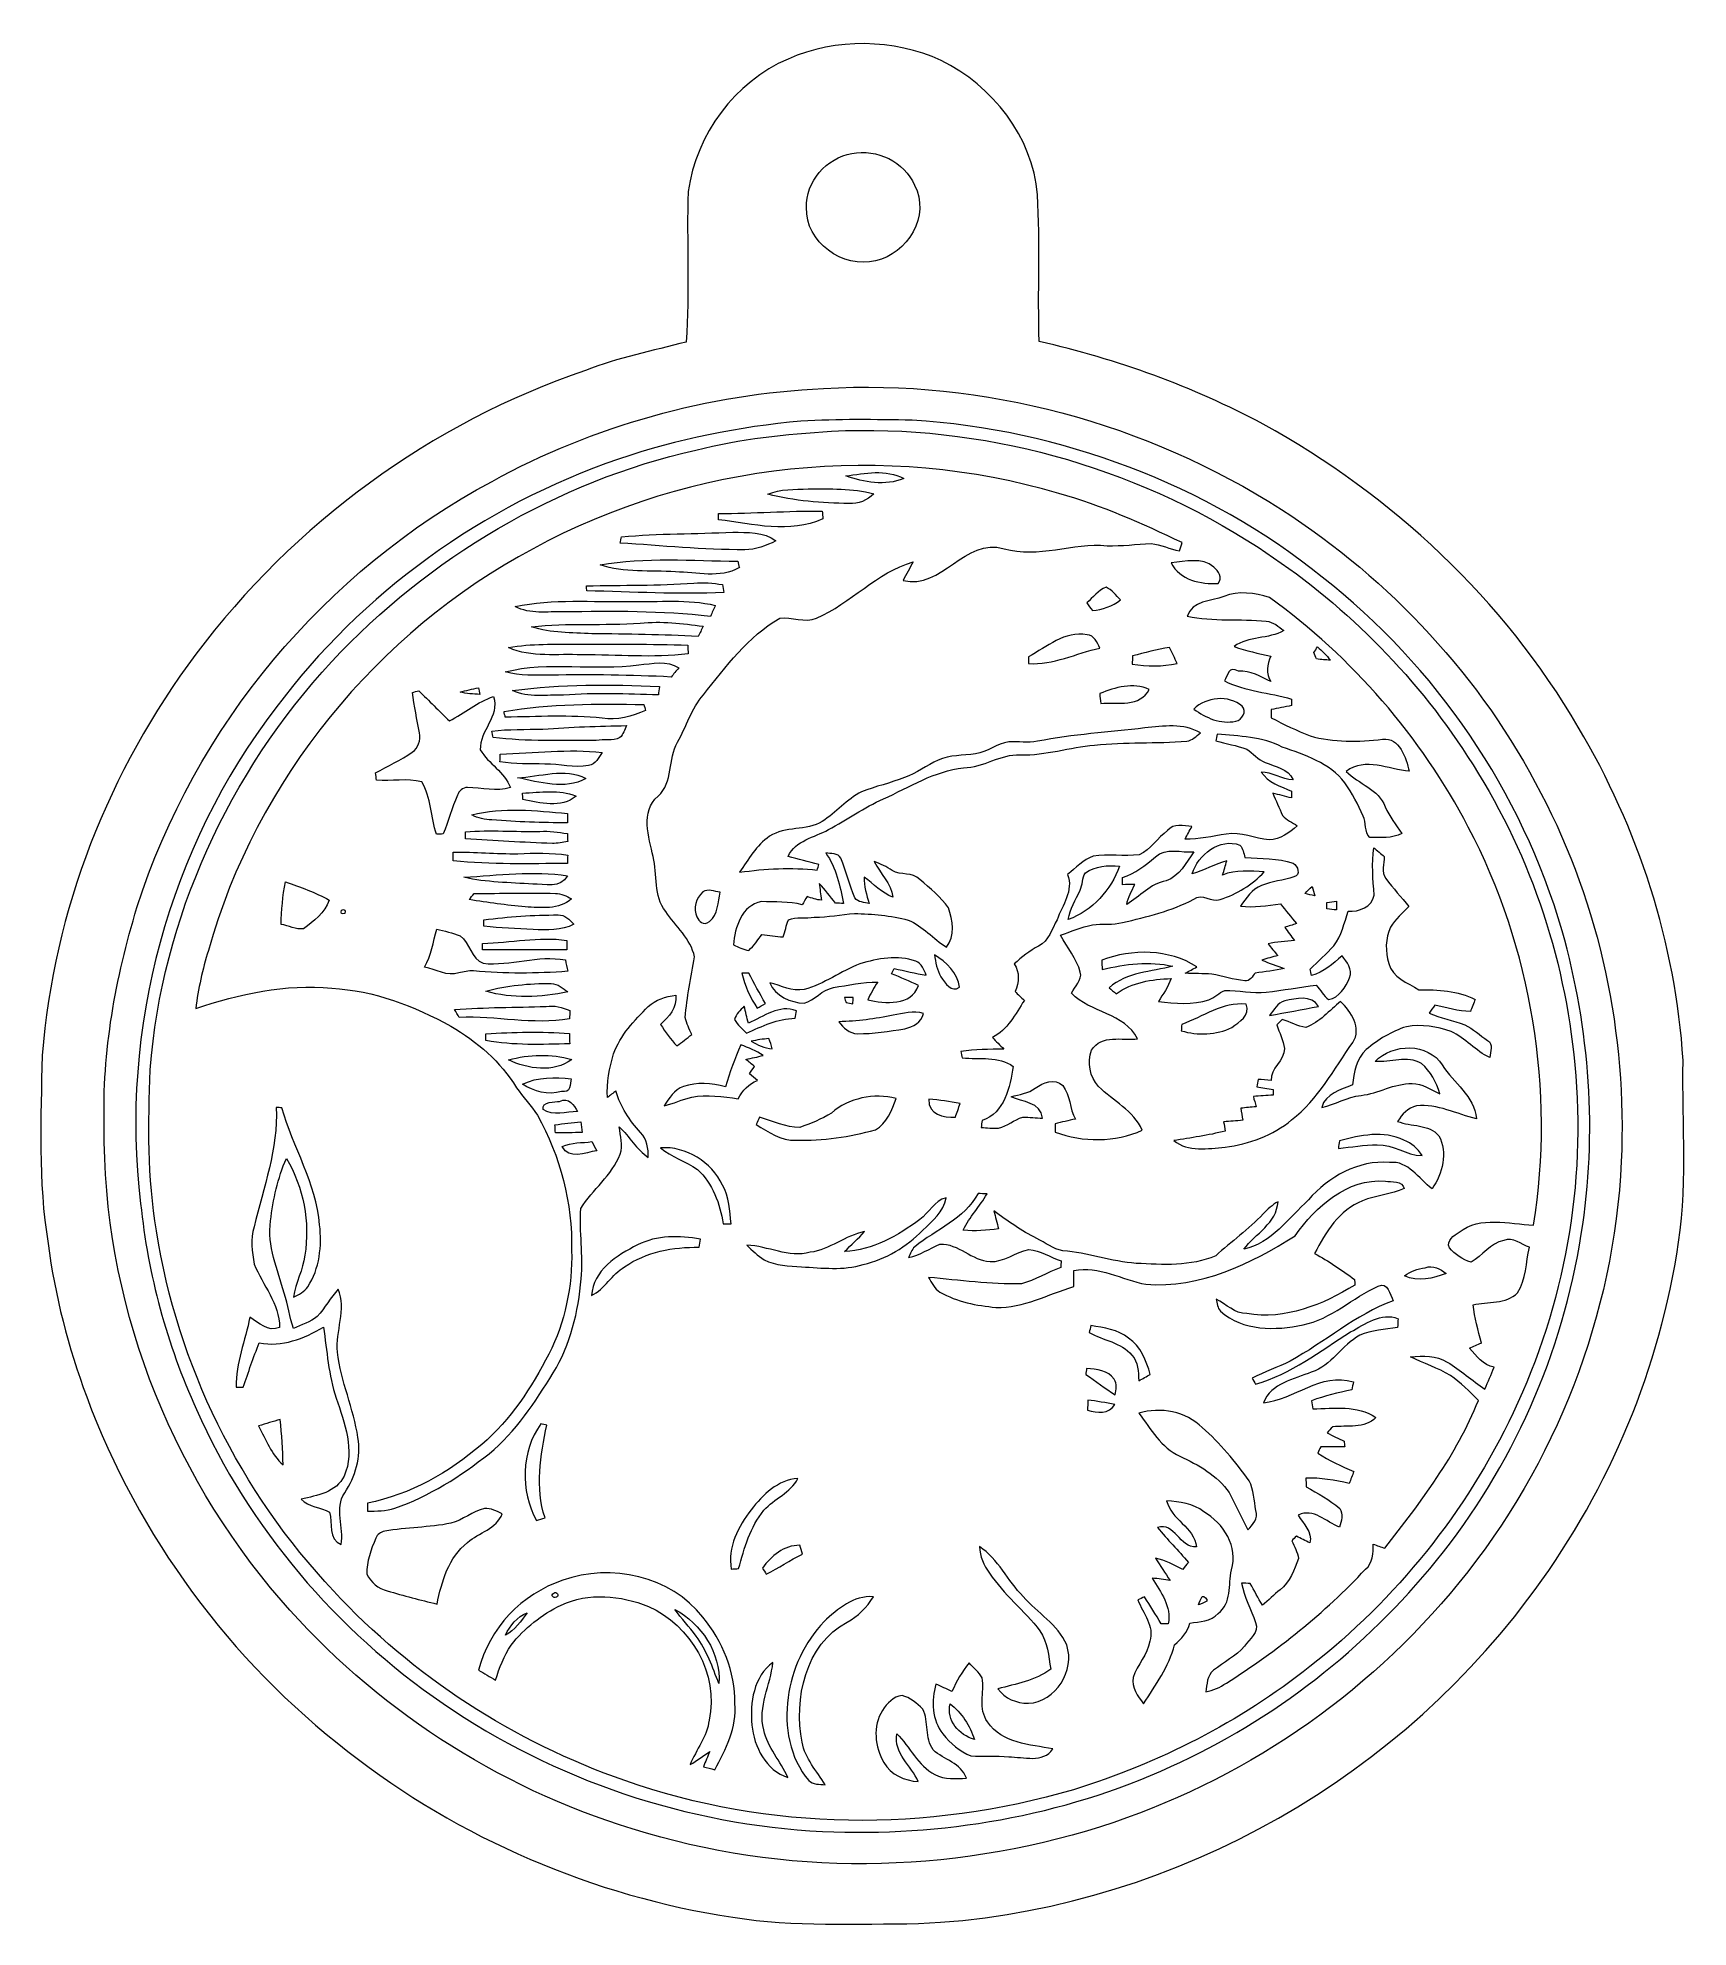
# Model space of a CAD drawing. Header units: centimetres. Extents: x -14.3 to 14.3, y -16.3 to 16.4.
import ezdxf

# ---------------------------------------------------------------- set-up
doc = ezdxf.new("R2010")
doc.units = ezdxf.units.CM
doc.header["$MEASUREMENT"] = 0
doc.layers.add('Layer 1', color=7, linetype='Continuous')

msp = doc.modelspace()

# ---------------------------------------------------------------- linework, layer by layer
at = {"layer": 'Layer 1', "color": 49, "lineweight": 9}
for points, knots in [([(-1.28357, 15.98905), (-0.45348, 16.3563), (0.53924, 16.33866), (1.36368, 15.96542), (1.36368, 15.96542), (2.25092, 15.52762), (2.94906, 14.64709), (3.02844, 13.64308), (3.02844, 13.64308), (3.08277, 12.79853), (3.02914, 11.95151), (3.06089, 11.1059), (3.06089, 11.1059), (4.40568, 10.80075), (5.71413, 10.32908), (6.93087, 9.67751), (6.93087, 9.67751), (9.1643, 8.45159), (11.09541, 6.64572), (12.38199, 4.4391), (12.38199, 4.4391), (13.41915, 2.6932), (14.07038, 0.70495), (14.19421, -1.32564), (14.19421, -1.32564), (14.17727, -2.44077), (14.28381, -3.56825), (14.08449, -4.6728), (14.08449, -4.6728), (13.73277, -6.83039), (12.83143, -8.89378), (11.51204, -10.63509), (11.51204, -10.63509), (9.04718, -13.92651), (5.08478, -16.06258), (0.97033, -16.24461), (0.97033, -16.24461), (-0.09894, -16.24391), (-1.17526, -16.30635), (-2.23571, -16.1349), (-2.23571, -16.1349), (-4.65012, -15.76942), (-6.9707, -14.776), (-8.89404, -13.26999), (-8.89404, -13.26999), (-10.93274, -11.69943), (-12.51742, -9.54819), (-13.41277, -7.13554), (-13.41277, -7.13554), (-13.73168, -6.28076), (-13.96416, -5.39141), (-14.07846, -4.48547), (-14.07846, -4.48547), (-14.25873, -3.41232), (-14.20511, -2.31801), (-14.18218, -1.23498), (-14.18218, -1.23498), (-13.98674, 1.26798), (-13.0286, 3.69544), (-11.52541, 5.70063), (-11.52541, 5.70063), (-9.83137, 7.95559), (-7.45788, 9.69656), (-4.78665, 10.60637), (-4.78665, 10.60637), (-4.2222, 10.82439), (-3.62918, 10.94751), (-3.04463, 11.09638), (-3.04463, 11.09638), (-2.98113, 11.96351), (-3.04216, 12.83346), (-3.01041, 13.70094), (-3.01041, 13.70094), (-2.87283, 14.68801), (-2.20185, 15.59359), (-1.28357, 15.98905), (-1.28357, 15.98905), (-1.28357, 15.98905), (-1.28357, 15.98905), (-1.28357, 15.98905)], [0, 0, 0, 0, 0.04761905, 0.04761905, 0.04761905, 0.04761905, 0.0952381, 0.0952381, 0.0952381, 0.0952381, 0.14285714, 0.14285714, 0.14285714, 0.14285714, 0.19047619, 0.19047619, 0.19047619, 0.19047619, 0.23809524, 0.23809524, 0.23809524, 0.23809524, 0.28571429, 0.28571429, 0.28571429, 0.28571429, 0.33333333, 0.33333333, 0.33333333, 0.33333333, 0.38095238, 0.38095238, 0.38095238, 0.38095238, 0.42857143, 0.42857143, 0.42857143, 0.42857143, 0.47619048, 0.47619048, 0.47619048, 0.47619048, 0.52380952, 0.52380952, 0.52380952, 0.52380952, 0.57142857, 0.57142857, 0.57142857, 0.57142857, 0.61904762, 0.61904762, 0.61904762, 0.61904762, 0.66666667, 0.66666667, 0.66666667, 0.66666667, 0.71428571, 0.71428571, 0.71428571, 0.71428571, 0.76190476, 0.76190476, 0.76190476, 0.76190476, 0.80952381, 0.80952381, 0.80952381, 0.80952381, 0.85714286, 0.85714286, 0.85714286, 0.85714286, 0.9047619, 0.9047619, 0.9047619, 0.9047619, 1, 1, 1, 1]), ([(-0.17937, 14.35534), (-0.6147, 14.28408), (-0.98512, 13.86886), (-0.96465, 13.41977), (-0.96465, 13.41977), (-0.98476, 12.82746), (-0.33071, 12.35474), (0.2295, 12.50255), (0.2295, 12.50255), (0.77877, 12.61262), (1.18517, 13.2903), (0.90189, 13.80959), (0.90189, 13.80959), (0.72974, 14.21564), (0.2482, 14.44106), (-0.17937, 14.35534), (-0.17937, 14.35534), (-0.17937, 14.35534), (-0.17937, 14.35534), (-0.17937, 14.35534)], [0, 0, 0, 0, 0.16666667, 0.16666667, 0.16666667, 0.16666667, 0.33333333, 0.33333333, 0.33333333, 0.33333333, 0.5, 0.5, 0.5, 0.5, 0.66666667, 0.66666667, 0.66666667, 0.66666667, 1, 1, 1, 1]), ([(-0.67255, 10.29521), (-2.67104, 10.19714), (-4.64836, 9.65562), (-6.40167, 8.68866), (-6.40167, 8.68866), (-9.29303, 7.14314), (-11.55222, 4.44721), (-12.54317, 1.31984), (-12.54317, 1.31984), (-12.91641, 0.09852), (-13.14678, -1.17395), (-13.10938, -2.45524), (-13.10938, -2.45524), (-13.14078, -5.44256), (-12.00342, -8.40131), (-10.0508, -10.65273), (-10.0508, -10.65273), (-8.44954, -12.50058), (-6.32053, -13.89159), (-3.97985, -14.6042), (-3.97985, -14.6042), (-1.36294, -15.43711), (1.50938, -15.39548), (4.1224, -14.56963), (4.1224, -14.56963), (6.53434, -13.79881), (8.72298, -12.32525), (10.31542, -10.35358), (10.31542, -10.35358), (11.99499, -8.30747), (13.00041, -5.71667), (13.12635, -3.07154), (13.12635, -3.07154), (13.22654, -0.87691), (12.75911, 1.35053), (11.7357, 3.29822), (11.7357, 3.29822), (10.71229, 5.29423), (9.13396, 6.98933), (7.25013, 8.20042), (7.25013, 8.20042), (4.91439, 9.70184), (2.10134, 10.45784), (-0.67255, 10.29521)], [0, 0, 0, 0, 0.08333333, 0.08333333, 0.08333333, 0.08333333, 0.16666667, 0.16666667, 0.16666667, 0.16666667, 0.25, 0.25, 0.25, 0.25, 0.33333333, 0.33333333, 0.33333333, 0.33333333, 0.41666667, 0.41666667, 0.41666667, 0.41666667, 0.5, 0.5, 0.5, 0.5, 0.58333333, 0.58333333, 0.58333333, 0.58333333, 0.66666667, 0.66666667, 0.66666667, 0.66666667, 0.75, 0.75, 0.75, 0.75, 0.83333333, 0.83333333, 0.83333333, 0.83333333, 1, 1, 1, 1]), ([(-1.06061, 9.72865), (-0.41997, 9.7671), (0.2228, 9.75546), (0.8645, 9.74735), (0.8645, 9.74735), (3.42743, 9.58507), (5.94697, 8.64316), (7.95463, 7.03449), (7.95463, 7.03449), (9.9256, 5.49002), (11.40479, 3.32467), (12.10365, 0.91873), (12.10365, 0.91873), (12.58201, -0.77848), (12.71536, -2.58188), (12.43455, -4.32496), (12.43455, -4.32496), (12.11564, -6.38306), (11.2404, -8.35086), (9.92983, -9.96905), (9.92983, -9.96905), (8.69969, -11.48705), (7.12031, -12.7246), (5.33807, -13.52823), (5.33807, -13.52823), (3.462, -14.38971), (1.36932, -14.74319), (-0.68737, -14.65218), (-0.68737, -14.65218), (-3.02205, -14.53399), (-5.32393, -13.76635), (-7.2501, -12.43885), (-7.2501, -12.43885), (-9.09583, -11.17238), (-10.60607, -9.40637), (-11.51447, -7.35673), (-11.51447, -7.35673), (-12.026, -6.23313), (-12.35267, -5.02558), (-12.47967, -3.79791), (-12.47967, -3.79791), (-12.85009, -0.78131), (-11.99249, 2.36512), (-10.14076, 4.7746), (-10.14076, 4.7746), (-8.65838, 6.76038), (-6.55653, 8.27309), (-4.21338, 9.07354), (-4.21338, 9.07354), (-3.19562, 9.4242), (-2.13129, 9.62952), (-1.06061, 9.72865), (-1.06061, 9.72865), (-1.06061, 9.72865), (-1.06061, 9.72865), (-1.06061, 9.72865)], [0, 0, 0, 0, 0.06666667, 0.06666667, 0.06666667, 0.06666667, 0.13333333, 0.13333333, 0.13333333, 0.13333333, 0.2, 0.2, 0.2, 0.2, 0.26666667, 0.26666667, 0.26666667, 0.26666667, 0.33333333, 0.33333333, 0.33333333, 0.33333333, 0.4, 0.4, 0.4, 0.4, 0.46666667, 0.46666667, 0.46666667, 0.46666667, 0.53333333, 0.53333333, 0.53333333, 0.53333333, 0.6, 0.6, 0.6, 0.6, 0.66666667, 0.66666667, 0.66666667, 0.66666667, 0.73333333, 0.73333333, 0.73333333, 0.73333333, 0.8, 0.8, 0.8, 0.8, 0.86666667, 0.86666667, 0.86666667, 0.86666667, 1, 1, 1, 1]), ([(-0.53144, 9.55509), (-1.32025, 9.50394), (-2.11224, 9.42667), (-2.87988, 9.22876), (-2.87988, 9.22876), (-5.28336, 8.68302), (-7.49704, 7.37209), (-9.17591, 5.57363), (-9.17591, 5.57363), (-10.95109, 3.64817), (-12.11384, 1.13816), (-12.31387, -1.48192), (-12.31387, -1.48192), (-12.34738, -2.41008), (-12.36608, -3.34776), (-12.2038, -4.26605), (-12.2038, -4.26605), (-11.84961, -6.58803), (-10.75388, -8.78195), (-9.14592, -10.48975), (-9.14592, -10.48975), (-7.77221, -11.97918), (-6.0182, -13.10454), (-4.1072, -13.77235), (-4.1072, -13.77235), (-1.62294, -14.64688), (1.13296, -14.67052), (3.65427, -13.93039), (3.65427, -13.93039), (5.12817, -13.47249), (6.52976, -12.76093), (7.74049, -11.80067), (7.74049, -11.80067), (9.23027, -10.63615), (10.45159, -9.12379), (11.25698, -7.41141), (11.25698, -7.41141), (12.14033, -5.55016), (12.52522, -3.45148), (12.32025, -1.39831), (12.32025, -1.39831), (12.15127, 0.4954), (11.51274, 2.34642), (10.4657, 3.93463), (10.4657, 3.93463), (9.53789, 5.38207), (8.28553, 6.6115), (6.8462, 7.54778), (6.8462, 7.54778), (4.6752, 8.95995), (2.0583, 9.68561), (-0.53144, 9.55509)], [0, 0, 0, 0, 0.07142857, 0.07142857, 0.07142857, 0.07142857, 0.14285714, 0.14285714, 0.14285714, 0.14285714, 0.21428571, 0.21428571, 0.21428571, 0.21428571, 0.28571429, 0.28571429, 0.28571429, 0.28571429, 0.35714286, 0.35714286, 0.35714286, 0.35714286, 0.42857143, 0.42857143, 0.42857143, 0.42857143, 0.5, 0.5, 0.5, 0.5, 0.57142857, 0.57142857, 0.57142857, 0.57142857, 0.64285714, 0.64285714, 0.64285714, 0.64285714, 0.71428571, 0.71428571, 0.71428571, 0.71428571, 0.78571429, 0.78571429, 0.78571429, 0.78571429, 0.85714286, 0.85714286, 0.85714286, 0.85714286, 1, 1, 1, 1]), ([(-5.69435, 7.52273), (-2.94656, 9.02098), (0.40307, 9.37129), (3.40168, 8.47699), (3.40168, 8.47699), (4.14004, 8.27274), (4.8403, 7.95841), (5.53034, 7.62997), (5.53034, 7.62997), (5.51517, 7.58164), (5.50035, 7.53331), (5.48553, 7.48463), (5.48553, 7.48463), (5.32114, 7.52167), (5.16345, 7.59258), (4.99588, 7.61163), (4.99588, 7.61163), (4.74223, 7.6014), (4.48858, 7.56965), (4.23458, 7.57565), (4.23458, 7.57565), (3.63733, 7.63139), (3.04537, 7.35481), (2.4527, 7.52273), (2.4527, 7.52273), (1.77184, 7.73052), (1.3785, 6.80518), (0.70469, 6.97522), (0.70469, 6.97522), (0.76149, 7.08282), (0.82499, 7.18689), (0.87826, 7.2966), (0.87826, 7.2966), (0.24714, 7.11562), (-0.1963, 6.57975), (-0.79073, 6.32293), (-0.79073, 6.32293), (-0.99464, 6.2358), (-1.21865, 6.35468), (-1.42715, 6.32187), (-1.42715, 6.32187), (-1.97572, 6.00614), (-2.35813, 5.48509), (-2.74795, 5.00037), (-2.74795, 5.00037), (-2.95326, 4.75942), (-3.04216, 4.45039), (-3.19456, 4.17804), (-3.19456, 4.17804), (-3.36107, 3.887), (-3.26723, 3.48836), (-3.53076, 3.24636), (-3.53076, 3.24636), (-3.8472, 2.97437), (-3.68633, 2.54151), (-3.61825, 2.20072), (-3.61825, 2.20072), (-3.53499, 1.88816), (-3.61931, 1.51986), (-3.39917, 1.25387), (-3.39917, 1.25387), (-3.23231, 0.99775), (-2.9642, 0.77868), (-2.9007, 0.46682), (-2.9007, 0.46682), (-2.96561, 0.11969), (-3.03264, -0.2285), (-3.06262, -0.58093), (-3.06262, -0.58093), (-3.04393, -0.685), (-2.98925, -0.77778), (-2.94797, -0.87409), (-2.94797, -0.87409), (-3.03299, -0.94111), (-3.11907, -1.00638), (-3.2062, -1.07058), (-3.2062, -1.07058), (-3.3131, -0.9577), (-3.40094, -0.82787), (-3.4916, -0.70264), (-3.4916, -0.70264), (-3.34026, -0.5707), (-3.2055, -0.4116), (-3.22561, -0.19217), (-3.22561, -0.19217), (-3.39635, -0.22462), (-3.57521, -0.2666), (-3.70327, -0.39219), (-3.70327, -0.39219), (-3.93751, -0.63314), (-4.18728, -0.88326), (-4.29982, -1.20781), (-4.29982, -1.20781), (-4.37602, -1.45123), (-4.41729, -1.70876), (-4.40777, -1.96452), (-4.40777, -1.96452), (-4.35908, -1.92642), (-4.3104, -1.88832), (-4.26172, -1.85058), (-4.26172, -1.85058), (-4.18128, -2.12433), (-4.02535, -2.35963), (-3.83662, -2.56989), (-3.83662, -2.56989), (-3.72055, -2.68207), (-3.69657, -2.8447), (-3.70221, -3.00028), (-3.70221, -3.00028), (-3.90294, -2.85917), (-4.02782, -2.63939), (-4.2028, -2.47111), (-4.2028, -2.47111), (-4.18516, -2.62598), (-4.12942, -2.78861), (-4.1894, -2.94172), (-4.1894, -2.94172), (-4.32486, -3.31355), (-4.66565, -3.55026), (-4.86567, -3.87975), (-4.86567, -3.87975), (-4.89636, -4.28298), (-4.82263, -4.69149), (-4.85967, -5.09648), (-4.85967, -5.09648), (-4.91118, -5.66375), (-5.04382, -6.2349), (-5.34474, -6.72491), (-5.34474, -6.72491), (-5.65872, -7.22797), (-5.98927, -7.7402), (-6.45282, -8.12014), (-6.45282, -8.12014), (-6.94847, -8.50926), (-7.48787, -8.85674), (-8.08618, -9.06312), (-8.08618, -9.06312), (-8.23787, -9.11251), (-8.3998, -9.11074), (-8.55749, -9.11427), (-8.55749, -9.11427), (-8.55714, -9.07934), (-8.55608, -9.00949), (-8.55573, -8.97457), (-8.55573, -8.97457), (-7.81807, -8.83028), (-7.14638, -8.44329), (-6.57947, -7.95928), (-6.57947, -7.95928), (-6.07711, -7.53771), (-5.72116, -6.97397), (-5.42094, -6.39788), (-5.42094, -6.39788), (-5.13943, -5.84755), (-5.01102, -5.22384), (-5.02654, -4.60718), (-5.02654, -4.60718), (-5.00996, -3.79262), (-5.22162, -2.97876), (-5.6185, -2.26897), (-5.6185, -2.26897), (-5.72857, -2.10246), (-5.8665, -1.95676), (-5.97939, -1.79307), (-5.97939, -1.79307), (-6.25385, -1.34681), (-6.66202, -0.99297), (-7.11287, -0.73262), (-7.11287, -0.73262), (-7.74787, -0.38161), (-8.4439, -0.11209), (-9.1752, -0.07434), (-9.1752, -0.07434), (-9.97566, 0.00504), (-10.77152, -0.17206), (-11.52717, -0.42253), (-11.52717, -0.42253), (-11.48484, -0.08281), (-11.40899, 0.25198), (-11.3081, 0.57901), (-11.3081, 0.57901), (-10.4833, 3.52752), (-8.39098, 6.0841), (-5.69435, 7.52273), (-5.69435, 7.52273), (-5.69435, 7.52273), (-5.69435, 7.52273), (-5.69435, 7.52273)], [0, 0, 0, 0, 0.02083333, 0.02083333, 0.02083333, 0.02083333, 0.04166667, 0.04166667, 0.04166667, 0.04166667, 0.0625, 0.0625, 0.0625, 0.0625, 0.08333333, 0.08333333, 0.08333333, 0.08333333, 0.10416667, 0.10416667, 0.10416667, 0.10416667, 0.125, 0.125, 0.125, 0.125, 0.14583333, 0.14583333, 0.14583333, 0.14583333, 0.16666667, 0.16666667, 0.16666667, 0.16666667, 0.1875, 0.1875, 0.1875, 0.1875, 0.20833333, 0.20833333, 0.20833333, 0.20833333, 0.22916667, 0.22916667, 0.22916667, 0.22916667, 0.25, 0.25, 0.25, 0.25, 0.27083333, 0.27083333, 0.27083333, 0.27083333, 0.29166667, 0.29166667, 0.29166667, 0.29166667, 0.3125, 0.3125, 0.3125, 0.3125, 0.33333333, 0.33333333, 0.33333333, 0.33333333, 0.35416667, 0.35416667, 0.35416667, 0.35416667, 0.375, 0.375, 0.375, 0.375, 0.39583333, 0.39583333, 0.39583333, 0.39583333, 0.41666667, 0.41666667, 0.41666667, 0.41666667, 0.4375, 0.4375, 0.4375, 0.4375, 0.45833333, 0.45833333, 0.45833333, 0.45833333, 0.47916667, 0.47916667, 0.47916667, 0.47916667, 0.5, 0.5, 0.5, 0.5, 0.52083333, 0.52083333, 0.52083333, 0.52083333, 0.54166667, 0.54166667, 0.54166667, 0.54166667, 0.5625, 0.5625, 0.5625, 0.5625, 0.58333333, 0.58333333, 0.58333333, 0.58333333, 0.60416667, 0.60416667, 0.60416667, 0.60416667, 0.625, 0.625, 0.625, 0.625, 0.64583333, 0.64583333, 0.64583333, 0.64583333, 0.66666667, 0.66666667, 0.66666667, 0.66666667, 0.6875, 0.6875, 0.6875, 0.6875, 0.70833333, 0.70833333, 0.70833333, 0.70833333, 0.72916667, 0.72916667, 0.72916667, 0.72916667, 0.75, 0.75, 0.75, 0.75, 0.77083333, 0.77083333, 0.77083333, 0.77083333, 0.79166667, 0.79166667, 0.79166667, 0.79166667, 0.8125, 0.8125, 0.8125, 0.8125, 0.83333333, 0.83333333, 0.83333333, 0.83333333, 0.85416667, 0.85416667, 0.85416667, 0.85416667, 0.875, 0.875, 0.875, 0.875, 0.89583333, 0.89583333, 0.89583333, 0.89583333, 0.91666667, 0.91666667, 0.91666667, 0.91666667, 0.9375, 0.9375, 0.9375, 0.9375, 0.95833333, 0.95833333, 0.95833333, 0.95833333, 1, 1, 1, 1]), ([(-0.28591, 8.78215), (0.03477, 8.66996), (0.39107, 8.60823), (0.7181, 8.73523), (0.7181, 8.73523), (0.41012, 8.90527), (0.04464, 8.8273), (-0.28591, 8.78215), (-0.28591, 8.78215), (-0.28591, 8.78215), (-0.28591, 8.78215), (-0.28591, 8.78215)], [0, 0, 0, 0, 0.25, 0.25, 0.25, 0.25, 0.5, 0.5, 0.5, 0.5, 1, 1, 1, 1]), ([(-1.63176, 8.46429), (-1.17491, 8.3514), (-0.69972, 8.30978), (-0.23017, 8.30731), (-0.23017, 8.30731), (-0.06578, 8.28685), (0.08274, 8.3641), (0.1974, 8.47276), (0.1974, 8.47276), (-0.17161, 8.5726), (-0.5579, 8.55778), (-0.93573, 8.55778), (-0.93573, 8.55778), (-1.16891, 8.54861), (-1.41374, 8.56025), (-1.63176, 8.46429), (-1.63176, 8.46429), (-1.63176, 8.46429), (-1.63176, 8.46429), (-1.63176, 8.46429)], [0, 0, 0, 0, 0.16666667, 0.16666667, 0.16666667, 0.16666667, 0.33333333, 0.33333333, 0.33333333, 0.33333333, 0.5, 0.5, 0.5, 0.5, 0.66666667, 0.66666667, 0.66666667, 0.66666667, 1, 1, 1, 1]), ([(-2.4883, 8.13198), (-2.4876, 8.10552), (-2.48583, 8.0519), (-2.48477, 8.02509), (-2.48477, 8.02509), (-1.88893, 7.95382), (-1.25675, 7.77602), (-0.68208, 8.04061), (-0.68208, 8.04061), (-0.6842, 8.07377), (-0.68878, 8.13974), (-0.6909, 8.17255), (-0.6909, 8.17255), (-1.29027, 8.18314), (-1.88858, 8.13162), (-2.4883, 8.13198), (-2.4883, 8.13198), (-2.4883, 8.13198), (-2.4883, 8.13198), (-2.4883, 8.13198)], [0, 0, 0, 0, 0.16666667, 0.16666667, 0.16666667, 0.16666667, 0.33333333, 0.33333333, 0.33333333, 0.33333333, 0.5, 0.5, 0.5, 0.5, 0.66666667, 0.66666667, 0.66666667, 0.66666667, 1, 1, 1, 1]), ([(-4.16258, 7.72875), (-4.16893, 7.70159), (-4.18128, 7.64761), (-4.18763, 7.62045), (-4.18763, 7.62045), (-3.46867, 7.57988), (-2.75077, 7.49909), (-2.03004, 7.5065), (-2.03004, 7.5065), (-1.8399, 7.50192), (-1.66386, 7.57812), (-1.49629, 7.65784), (-1.49629, 7.65784), (-1.70196, 7.82224), (-1.99124, 7.80354), (-2.2403, 7.80954), (-2.2403, 7.80954), (-2.88094, 7.7792), (-3.5237, 7.78908), (-4.16258, 7.72875), (-4.16258, 7.72875), (-4.16258, 7.72875), (-4.16258, 7.72875), (-4.16258, 7.72875)], [0, 0, 0, 0, 0.14285714, 0.14285714, 0.14285714, 0.14285714, 0.28571429, 0.28571429, 0.28571429, 0.28571429, 0.42857143, 0.42857143, 0.42857143, 0.42857143, 0.57142857, 0.57142857, 0.57142857, 0.57142857, 0.71428571, 0.71428571, 0.71428571, 0.71428571, 1, 1, 1, 1]), ([(-4.53406, 7.24686), (-4.11531, 7.10257), (-3.6634, 7.15408), (-3.22949, 7.12339), (-3.22949, 7.12339), (-2.86048, 7.11774), (-2.46502, 7.00168), (-2.12565, 7.19853), (-2.12565, 7.19853), (-2.1327, 7.22569), (-2.14611, 7.27967), (-2.15281, 7.30683), (-2.15281, 7.30683), (-2.94515, 7.316), (-3.74842, 7.37986), (-4.53406, 7.24686), (-4.53406, 7.24686), (-4.53406, 7.24686), (-4.53406, 7.24686), (-4.53406, 7.24686)], [0, 0, 0, 0, 0.16666667, 0.16666667, 0.16666667, 0.16666667, 0.33333333, 0.33333333, 0.33333333, 0.33333333, 0.5, 0.5, 0.5, 0.5, 0.66666667, 0.66666667, 0.66666667, 0.66666667, 1, 1, 1, 1]), ([(5.34442, 7.27931), (5.58996, 7.29766), (5.87042, 7.38691), (6.07714, 7.20311), (6.07714, 7.20311), (6.1738, 7.1449), (6.22637, 7.02284), (6.15687, 6.92195), (6.15687, 6.92195), (5.85772, 6.90572), (5.48589, 6.98157), (5.34442, 7.27931)], [0, 0, 0, 0, 0.25, 0.25, 0.25, 0.25, 0.5, 0.5, 0.5, 0.5, 1, 1, 1, 1]), ([(-2.91022, 6.9283), (-3.52829, 6.8835), (-4.14847, 6.89831), (-4.7676, 6.88138), (-4.7676, 6.88138), (-4.76725, 6.85986), (-4.76619, 6.81682), (-4.76548, 6.79566), (-4.76548, 6.79566), (-3.97455, 6.7759), (-3.18327, 6.73392), (-2.39199, 6.76496), (-2.39199, 6.76496), (-2.40081, 6.81082), (-2.40998, 6.85669), (-2.41845, 6.90255), (-2.41845, 6.90255), (-2.58038, 6.93465), (-2.74583, 6.94629), (-2.91022, 6.9283), (-2.91022, 6.9283), (-2.91022, 6.9283), (-2.91022, 6.9283), (-2.91022, 6.9283)], [0, 0, 0, 0, 0.14285714, 0.14285714, 0.14285714, 0.14285714, 0.28571429, 0.28571429, 0.28571429, 0.28571429, 0.42857143, 0.42857143, 0.42857143, 0.42857143, 0.57142857, 0.57142857, 0.57142857, 0.57142857, 0.71428571, 0.71428571, 0.71428571, 0.71428571, 1, 1, 1, 1]), ([(-6.00303, 6.52296), (-5.74691, 6.38643), (-5.4467, 6.44147), (-5.16871, 6.43018), (-5.16871, 6.43018), (-4.31992, 6.4464), (-3.46973, 6.44852), (-2.62518, 6.35433), (-2.62518, 6.35433), (-2.59696, 6.41748), (-2.56909, 6.48062), (-2.54263, 6.54448), (-2.54263, 6.54448), (-3.01994, 6.65878), (-3.51877, 6.5981), (-4.00454, 6.61327), (-4.00454, 6.61327), (-4.66988, 6.59422), (-5.34721, 6.66689), (-6.00303, 6.52296), (-6.00303, 6.52296), (-6.00303, 6.52296), (-6.00303, 6.52296), (-6.00303, 6.52296)], [0, 0, 0, 0, 0.14285714, 0.14285714, 0.14285714, 0.14285714, 0.28571429, 0.28571429, 0.28571429, 0.28571429, 0.42857143, 0.42857143, 0.42857143, 0.42857143, 0.57142857, 0.57142857, 0.57142857, 0.57142857, 0.71428571, 0.71428571, 0.71428571, 0.71428571, 1, 1, 1, 1]), ([(6.25283, 6.69582), (6.50542, 6.80518), (6.7894, 6.75509), (7.04164, 6.67994), (7.04164, 6.67994), (8.47427, 5.64913), (9.66348, 4.27753), (10.48052, 2.71261), (10.48052, 2.71261), (11.57942, 0.61746), (11.98158, -1.83541), (11.61011, -4.17115), (11.61011, -4.17115), (11.18184, -4.14681), (10.68901, -4.0064), (10.31965, -4.2918), (10.31965, -4.2918), (10.2371, -4.34507), (10.09493, -4.43891), (10.15278, -4.5592), (10.15278, -4.5592), (10.24557, -4.67738), (10.38562, -4.76205), (10.52849, -4.80897), (10.52849, -4.80897), (10.73063, -4.70314), (10.85905, -4.48018), (11.094, -4.43326), (11.094, -4.43326), (11.25804, -4.37047), (11.39421, -4.50488), (11.53955, -4.55321), (11.53955, -4.55321), (11.47605, -4.81391), (11.48135, -5.10883), (11.33247, -5.3399), (11.33247, -5.3399), (11.13421, -5.53887), (10.81565, -5.48666), (10.56201, -5.54486), (10.56201, -5.54486), (10.59411, -5.76888), (10.64667, -5.98936), (10.70876, -6.20703), (10.70876, -6.20703), (10.63856, -6.23454), (10.56942, -6.26383), (10.50098, -6.29522), (10.50098, -6.29522), (10.61916, -6.43175), (10.7391, -6.58591), (10.92537, -6.62683), (10.92537, -6.62683), (10.87598, -6.75348), (10.82095, -6.87766), (10.76803, -7.00289), (10.76803, -7.00289), (10.54402, -6.85649), (10.34505, -6.67446), (10.11574, -6.53617), (10.11574, -6.53617), (9.92595, -6.42399), (9.69629, -6.42681), (9.48357, -6.44445), (9.48357, -6.44445), (9.70758, -6.56228), (9.95382, -6.63636), (10.17007, -6.77041), (10.17007, -6.77041), (10.3514, -6.88895), (10.50062, -7.0484), (10.65408, -7.20045), (10.65408, -7.20045), (10.28084, -8.14519), (9.65396, -8.9587), (9.03801, -9.75562), (9.03801, -9.75562), (8.96957, -9.73198), (8.90148, -9.70764), (8.8334, -9.68401), (8.8334, -9.68401), (8.83587, -9.83676), (8.83622, -10.01138), (8.70322, -10.11722), (8.70322, -10.11722), (7.99308, -10.8764), (7.17534, -11.53291), (6.29622, -12.08607), (6.29622, -12.08607), (6.18933, -12.16121), (6.06762, -12.20954), (5.94168, -12.23988), (5.94168, -12.23988), (5.96284, -12.11112), (5.95967, -11.95272), (6.07362, -11.86558), (6.07362, -11.86558), (6.25036, -11.72377), (6.46273, -11.62358), (6.61019, -11.44648), (6.61019, -11.44648), (6.69027, -11.32054), (6.8723, -11.21647), (6.8021, -11.03832), (6.8021, -11.03832), (6.7192, -10.81289), (6.60843, -10.59664), (6.55833, -10.35993), (6.55833, -10.35993), (6.60843, -10.36099), (6.65923, -10.36204), (6.71038, -10.36346), (6.71038, -10.36346), (6.77882, -10.48975), (6.84761, -10.61605), (6.91887, -10.74128), (6.91887, -10.74128), (7.02647, -10.65838), (7.11784, -10.55748), (7.22438, -10.47317), (7.22438, -10.47317), (7.39653, -10.34229), (7.46815, -10.12604), (7.54329, -9.93271), (7.54329, -9.93271), (7.53023, -9.823), (7.47026, -9.72599), (7.42828, -9.6258), (7.42828, -9.6258), (7.45439, -9.59899), (7.48085, -9.57253), (7.50766, -9.54678), (7.50766, -9.54678), (7.58527, -9.58488), (7.66288, -9.62368), (7.7412, -9.66143), (7.7412, -9.66143), (7.79164, -9.47058), (7.61913, -9.33617), (7.53941, -9.18165), (7.53941, -9.18165), (7.80293, -9.05747), (8.02342, -9.29842), (8.25519, -9.3905), (8.25519, -9.3905), (8.28377, -9.28537), (8.32222, -9.16648), (8.25943, -9.06559), (8.25943, -9.06559), (8.07916, -8.91989), (7.87843, -8.80488), (7.67593, -8.69446), (7.67593, -8.69446), (7.67452, -8.64331), (7.67311, -8.59251), (7.67205, -8.54206), (7.67205, -8.54206), (7.92464, -8.53254), (8.173, -8.5844), (8.41994, -8.63379), (8.41994, -8.63379), (8.44781, -8.565), (8.47497, -8.4962), (8.50178, -8.42741), (8.50178, -8.42741), (8.28553, -8.33816), (8.07492, -8.23621), (7.87666, -8.11238), (7.87666, -8.11238), (7.8936, -8.07463), (7.91088, -8.03724), (7.92817, -8.0002), (7.92817, -8.0002), (8.06575, -8.00055), (8.20475, -8.00584), (8.34268, -8.00267), (8.34268, -8.00267), (8.34057, -7.97727), (8.33633, -7.92682), (8.33422, -7.90177), (8.33422, -7.90177), (8.23473, -7.85768), (8.13666, -7.81146), (8.0407, -7.76031), (8.0407, -7.76031), (8.07175, -7.72468), (8.1035, -7.69011), (8.1356, -7.65589), (8.1356, -7.65589), (8.38678, -7.62872), (8.68558, -7.69328), (8.88243, -7.49396), (8.88243, -7.49396), (8.55788, -7.27912), (8.15959, -7.33415), (7.79447, -7.34791), (7.79447, -7.34791), (7.78529, -7.30029), (7.77683, -7.25301), (7.76836, -7.20609), (7.76836, -7.20609), (7.99378, -7.11896), (8.22979, -7.06569), (8.46651, -7.01771), (8.46651, -7.01771), (8.47533, -6.9715), (8.48415, -6.92599), (8.49332, -6.88048), (8.49332, -6.88048), (7.92535, -6.70056), (7.47661, -7.19093), (6.93863, -7.2389), (6.93863, -7.2389), (7.06598, -6.90059), (7.47026, -6.83109), (7.76589, -6.71009), (7.76589, -6.71009), (8.11585, -6.60355), (8.29118, -6.24019), (8.60374, -6.07262), (8.60374, -6.07262), (8.80941, -5.98301), (9.03801, -5.97243), (9.25708, -5.93821), (9.25708, -5.93821), (9.25955, -5.88741), (9.26237, -5.83696), (9.26555, -5.78687), (9.26555, -5.78687), (8.9738, -5.66798), (8.69546, -5.8853), (8.44569, -6.01335), (8.44569, -6.01335), (7.91617, -6.34638), (7.41523, -6.74537), (6.8014, -6.91611), (6.8014, -6.91611), (6.78693, -6.89071), (6.75836, -6.84026), (6.74389, -6.81486), (6.74389, -6.81486), (6.95591, -6.70409), (7.18592, -6.63177), (7.39794, -6.5203), (7.39794, -6.5203), (8.00331, -6.19186), (8.5286, -5.71773), (9.18053, -5.47819), (9.18053, -5.47819), (9.12902, -5.36918), (9.08845, -5.14093), (8.9223, -5.22631), (8.9223, -5.22631), (8.47815, -5.42527), (8.10985, -5.79216), (7.62231, -5.89482), (7.62231, -5.89482), (7.14782, -5.99395), (6.57985, -6.00171), (6.19638, -5.65811), (6.19638, -5.65811), (6.13994, -5.60307), (6.13747, -5.51876), (6.12053, -5.44714), (6.12053, -5.44714), (6.29234, -5.54028), (6.44086, -5.69797), (6.65041, -5.69762), (6.65041, -5.69762), (7.31222, -5.81403), (7.96556, -5.54451), (8.51837, -5.20443), (8.51837, -5.20443), (8.51731, -5.18009), (8.51519, -5.13176), (8.51413, -5.10742), (8.51413, -5.10742), (8.28977, -4.94832), (8.06469, -4.78992), (7.82339, -4.65833), (7.82339, -4.65833), (8.01107, -4.29391), (8.25025, -3.90656), (8.64925, -3.74993), (8.64925, -3.74993), (8.88208, -3.65186), (9.14278, -3.64128), (9.3742, -3.53862), (9.3742, -3.53862), (9.34845, -3.39786), (9.14031, -3.4282), (9.04753, -3.40738), (9.04753, -3.40738), (8.38325, -3.36046), (7.8435, -3.84518), (7.4872, -4.35212), (7.4872, -4.35212), (6.7192, -4.8379), (5.84008, -5.26899), (4.9038, -5.19173), (4.9038, -5.19173), (4.48753, -5.11765), (4.09242, -4.86083), (3.65779, -4.95431), (3.65779, -4.95431), (3.6592, -5.04674), (3.66097, -5.13952), (3.65779, -5.2323), (3.65779, -5.2323), (3.21082, -5.36001), (2.79172, -5.61013), (2.31124, -5.59073), (2.31124, -5.59073), (1.97751, -5.56109), (1.63673, -5.49689), (1.34357, -5.32649), (1.34357, -5.32649), (1.24762, -5.2704), (1.20034, -5.16457), (1.14813, -5.07214), (1.14813, -5.07214), (1.68259, -5.12576), (2.21811, -5.19209), (2.75574, -5.18679), (2.75574, -5.18679), (2.98998, -5.11695), (3.20095, -4.98606), (3.43096, -4.90351), (3.43096, -4.90351), (3.43378, -4.864), (3.4366, -4.8252), (3.43978, -4.78639), (3.43978, -4.78639), (3.2528, -4.72501), (3.07783, -4.60894), (2.87921, -4.59201), (2.87921, -4.59201), (2.64779, -4.6354), (2.45376, -4.80897), (2.20964, -4.8005), (2.20964, -4.8005), (1.89249, -4.78286), (1.66178, -4.48441), (1.34322, -4.4957), (1.34322, -4.4957), (1.16224, -4.57437), (0.99679, -4.69149), (0.79994, -4.7296), (0.79994, -4.7296), (0.83275, -4.66645), (0.85392, -4.59342), (0.90683, -4.54403), (0.90683, -4.54403), (1.27619, -4.2417), (1.7669, -4.06602), (2.00185, -3.62434), (2.00185, -3.62434), (2.05336, -3.6254), (2.10522, -3.62716), (2.15743, -3.62928), (2.15743, -3.62928), (2.03219, -3.84553), (1.8558, -4.02863), (1.7475, -4.25476), (1.7475, -4.25476), (1.9507, -4.28016), (2.15461, -4.26111), (2.35675, -4.23429), (2.35675, -4.23429), (2.33135, -4.13023), (2.30242, -4.02757), (2.27667, -3.92385), (2.27667, -3.92385), (2.51268, -4.09848), (2.75186, -4.26993), (3.0175, -4.39798), (3.0175, -4.39798), (3.16637, -4.4696), (3.30008, -4.58531), (3.46729, -4.61177), (3.46729, -4.61177), (3.89803, -4.64246), (4.30726, -4.80368), (4.73906, -4.83014), (4.73906, -4.83014), (5.19485, -4.85801), (5.68133, -4.88129), (6.11172, -4.70173), (6.11172, -4.70173), (6.38053, -4.45372), (6.68286, -4.24206), (6.93298, -3.97359), (6.93298, -3.97359), (7.00777, -3.89175), (7.09385, -3.82084), (7.19016, -3.7651), (7.19016, -3.7651), (7.16723, -4.13728), (6.79857, -4.31614), (6.59643, -4.58566), (6.59643, -4.58566), (7.07445, -4.48477), (7.37678, -4.04873), (7.71509, -3.73229), (7.71509, -3.73229), (8.06893, -3.33612), (8.56987, -3.04014), (9.1195, -3.08636), (9.1195, -3.08636), (9.44511, -3.05214), (9.62009, -3.36999), (9.85292, -3.54003), (9.85292, -3.54003), (10.04131, -3.28285), (10.1235, -2.91455), (9.97216, -2.62386), (9.97216, -2.62386), (9.79754, -2.41925), (9.49133, -2.46829), (9.25779, -2.37657), (9.25779, -2.37657), (9.33505, -2.25627), (9.43806, -2.14162), (9.5834, -2.10634), (9.5834, -2.10634), (9.94817, -2.06577), (10.27837, -2.25415), (10.6248, -2.33), (10.6248, -2.33), (10.58423, -1.93277), (10.22546, -1.71581), (10.02967, -1.40114), (10.02967, -1.40114), (9.7859, -1.01061), (9.17065, -1.02719), (8.86832, -1.3394), (8.86832, -1.3394), (9.1322, -1.35916), (9.425, -1.23357), (9.6716, -1.37433), (9.6716, -1.37433), (9.82258, -1.51403), (9.93618, -1.69818), (9.98592, -1.89926), (9.98592, -1.89926), (9.83035, -1.82976), (9.68782, -1.7137), (9.5072, -1.72322), (9.5072, -1.72322), (9.19711, -1.71511), (8.92794, -1.89432), (8.6249, -1.92713), (8.6249, -1.92713), (8.38466, -1.95041), (8.17829, -2.08482), (7.94545, -2.13491), (7.94545, -2.13491), (8.01248, -1.89291), (8.27142, -1.83011), (8.47568, -1.74686), (8.47568, -1.74686), (8.50743, -1.5292), (8.54271, -1.28966), (8.71416, -1.13338), (8.71416, -1.13338), (8.91842, -0.96193), (9.15407, -0.82011), (9.40948, -0.73897), (9.40948, -0.73897), (9.66948, -0.69664), (9.93759, -0.72945), (10.18312, -0.82435), (10.18312, -0.82435), (10.43183, -0.9323), (10.60505, -1.16266), (10.85234, -1.27308), (10.85234, -1.27308), (10.85446, -1.17148), (10.92219, -1.03531), (10.81389, -0.97675), (10.81389, -0.97675), (10.6816, -0.88679), (10.56165, -0.77743), (10.41878, -0.70475), (10.41878, -0.70475), (10.21558, -0.63032), (9.99968, -0.59575), (9.80318, -0.50332), (9.80318, -0.50332), (9.83564, -0.45816), (9.86915, -0.41371), (9.90267, -0.36926), (9.90267, -0.36926), (10.10622, -0.40736), (10.3073, -0.47404), (10.51615, -0.47651), (10.51615, -0.47651), (10.53696, -0.425), (10.57823, -0.32234), (10.59905, -0.27084), (10.59905, -0.27084), (10.29566, -0.10926), (9.95629, -0.09939), (9.62327, -0.09974), (9.62327, -0.09974), (9.43277, 0.01985), (9.16536, 0.11334), (9.10574, 0.35534), (9.10574, 0.35534), (9.0433, 0.55819), (9.04295, 0.78856), (9.13784, 0.98152), (9.13784, 0.98152), (9.21616, 1.12087), (9.33857, 1.22812), (9.45428, 1.33642), (9.45428, 1.33642), (9.32693, 1.50293), (9.177, 1.65145), (9.05529, 1.82219), (9.05529, 1.82219), (8.97133, 1.93156), (9.03025, 2.08078), (9.02566, 2.20178), (9.02566, 2.20178), (8.98121, 2.24024), (8.89196, 2.31679), (8.84715, 2.35489), (8.84715, 2.35489), (8.80835, 2.08219), (8.83198, 1.80808), (8.85315, 1.53539), (8.85315, 1.53539), (8.81152, 1.32972), (8.59351, 1.24223), (8.4023, 1.2581), (8.4023, 1.2581), (8.33986, 1.05173), (8.28377, 0.83689), (8.1543, 0.6605), (8.1543, 0.6605), (8.02412, 0.51903), (7.88054, 0.39097), (7.74437, 0.25551), (7.74437, 0.25551), (7.75037, 0.22764), (7.76236, 0.17225), (7.76836, 0.14438), (7.76836, 0.14438), (7.97826, 0.20047), (8.13737, 0.3504), (8.29929, 0.48552), (8.29929, 0.48552), (8.37867, 0.37581), (8.48309, 0.25762), (8.4277, 0.10734), (8.4277, 0.10734), (8.35997, -0.05282), (8.25061, -0.23732), (8.06434, -0.27154), (8.06434, -0.27154), (7.97967, -0.20134), (7.92147, -0.10538), (7.85197, -0.02248), (7.85197, -0.02248), (7.56163, -0.0507), (7.27588, -0.1142), (6.98555, -0.1396), (6.98555, -0.1396), (6.7453, -0.16994), (6.50859, -0.10362), (6.26905, -0.11103), (6.26905, -0.11103), (6.16851, -0.15054), (6.09372, -0.23626), (5.99353, -0.27578), (5.99353, -0.27578), (5.71131, -0.36468), (5.40898, -0.33681), (5.12041, -0.30329), (5.12041, -0.30329), (5.20437, -0.177), (5.28798, -0.04929), (5.3409, 0.09358), (5.3409, 0.09358), (5.00787, 0.08406), (4.6685, 0.0262), (4.39016, -0.16853), (4.39016, -0.16853), (4.34888, -0.13396), (4.30761, -0.09903), (4.26704, -0.06481), (4.26704, -0.06481), (4.57784, 0.2033), (4.99517, 0.21212), (5.37335, 0.3049), (5.37335, 0.3049), (4.96695, 0.40156), (4.54856, 0.34547), (4.14921, 0.24704), (4.14921, 0.24704), (4.14604, 0.30278), (4.14322, 0.35852), (4.14075, 0.41391), (4.14075, 0.41391), (4.66462, 0.60582), (5.30879, 0.6097), (5.7854, 0.29396), (5.7854, 0.29396), (5.71872, 0.25833), (5.65205, 0.22235), (5.58537, 0.18601), (5.58537, 0.18601), (5.73777, 0.17155), (5.89088, 0.18531), (6.04292, 0.16837), (6.04292, 0.16837), (6.23483, 0.13803), (6.4204, 0.0703), (6.61583, 0.05548), (6.61583, 0.05548), (6.70544, 0.0322), (6.74354, 0.13803), (6.79716, 0.18883), (6.79716, 0.18883), (6.96367, 0.21388), (7.13371, 0.2287), (7.29881, 0.26539), (7.29881, 0.26539), (7.16864, 0.31266), (7.0374, 0.35393), (6.91252, 0.41391), (6.91252, 0.41391), (7.00283, 0.44107), (7.0935, 0.46682), (7.18522, 0.49152), (7.18522, 0.49152), (7.12842, 0.55854), (7.07092, 0.62487), (7.01694, 0.69366), (7.01694, 0.69366), (7.16687, 0.72788), (7.32068, 0.73317), (7.47344, 0.75222), (7.47344, 0.75222), (7.4177, 0.82807), (7.35949, 0.9018), (7.30552, 0.9787), (7.30552, 0.9787), (7.3729, 0.99987), (7.44063, 1.02104), (7.50801, 1.04291), (7.50801, 1.04291), (7.41382, 1.15439), (7.32174, 1.26798), (7.23461, 1.3851), (7.23461, 1.3851), (7.0046, 1.35759), (6.77247, 1.31455), (6.54105, 1.34489), (6.54105, 1.34489), (6.63735, 1.48388), (6.73966, 1.63557), (6.90264, 1.7019), (6.90264, 1.7019), (7.08327, 1.77422), (7.28188, 1.78868), (7.46603, 1.85077), (7.46603, 1.85077), (7.58492, 1.87511), (7.53623, 2.04515), (7.45121, 2.08678), (7.45121, 2.08678), (7.18416, 2.18167), (6.89559, 2.16086), (6.6183, 2.18591), (6.6183, 2.18591), (6.59361, 2.25858), (6.58691, 2.34325), (6.53117, 2.4004), (6.53117, 2.4004), (6.18015, 2.52987), (5.80656, 2.23353), (5.70426, 1.90369), (5.70426, 1.90369), (5.90957, 1.96331), (6.09796, 2.06879), (6.30292, 2.12911), (6.30292, 2.12911), (6.28105, 2.04621), (6.25671, 1.96366), (6.23131, 1.88146), (6.23131, 1.88146), (6.46167, 1.97812), (6.71003, 1.95343), (6.95309, 1.93579), (6.95309, 1.93579), (6.74495, 1.71424), (6.47684, 1.55444), (6.18933, 1.46024), (6.18933, 1.46024), (6.03481, 1.40874), (5.87641, 1.57595), (5.73142, 1.46448), (5.73142, 1.46448), (5.3476, 1.26092), (4.92215, 1.16179), (4.5027, 1.06161), (4.5027, 1.06161), (4.3316, 1.01857), (4.15345, 1.04432), (3.98059, 1.02033), (3.98059, 1.02033), (3.79044, 0.97976), (3.6084, 0.90779), (3.42637, 0.84147), (3.42637, 0.84147), (3.54455, 0.63086), (3.70859, 0.44001), (3.77103, 0.20224), (3.77103, 0.20224), (3.80843, 0.06219), (3.66697, -0.04365), (3.61722, -0.16112), (3.61722, -0.16112), (3.94742, -0.49803), (4.53198, -0.50649), (4.76234, -0.94711), (4.76234, -0.94711), (4.49917, -0.9838), (4.13193, -0.86245), (3.96542, -1.14749), (3.96542, -1.14749), (3.88569, -1.35386), (3.93331, -1.60928), (4.08783, -1.7712), (4.08783, -1.7712), (4.33689, -2.02767), (4.69355, -2.1836), (4.84207, -2.52897), (4.84207, -2.52897), (4.36829, -2.74205), (3.81866, -2.73922), (3.335, -2.56036), (3.335, -2.56036), (3.3343, -2.51274), (3.3343, -2.46511), (3.3343, -2.41784), (3.3343, -2.41784), (3.45071, -2.38821), (3.56607, -2.36069), (3.6846, -2.3367), (3.6846, -2.3367), (3.58265, -2.15396), (3.60382, -1.91972), (3.46694, -1.75815), (3.46694, -1.75815), (3.32689, -1.62445), (3.12757, -1.70417), (2.9914, -1.79942), (2.9914, -1.79942), (2.86934, -1.89256), (2.71835, -1.91478), (2.57371, -1.94935), (2.57371, -1.94935), (2.77091, -2.0446), (3.081, -2.03896), (3.1184, -2.31906), (3.1184, -2.31906), (3.00374, -2.32012), (2.8898, -2.29755), (2.7755, -2.30495), (2.7755, -2.30495), (2.62627, -2.34446), (2.50703, -2.45912), (2.35604, -2.49334), (2.35604, -2.49334), (2.2548, -2.49933), (2.15637, -2.48769), (2.05653, -2.47958), (2.05653, -2.47958), (2.06006, -2.44995), (2.06712, -2.39033), (2.07065, -2.36034), (2.07065, -2.36034), (2.46576, -2.23863), (2.54795, -1.77755), (2.61216, -1.42442), (2.61216, -1.42442), (2.35569, -1.24309), (2.02549, -1.30518), (1.72951, -1.27978), (1.72951, -1.27978), (1.72245, -1.25121), (1.70905, -1.19441), (1.70235, -1.16583), (1.70235, -1.16583), (1.94929, -1.13338), (2.1987, -1.13197), (2.44777, -1.12632), (2.44777, -1.12632), (2.38321, -1.05824), (2.313, -0.99544), (2.25056, -0.92559), (2.25056, -0.92559), (2.51409, -0.79436), (2.64673, -0.51955), (2.80266, -0.2846), (2.80266, -0.2846), (2.74833, -0.23344), (2.69436, -0.18264), (2.64144, -0.13078), (2.64144, -0.13078), (2.712, 0.02655), (2.72787, 0.20083), (2.62627, 0.34899), (2.62627, 0.34899), (2.76103, 0.45906), (2.89474, 0.57336), (3.04996, 0.65379), (3.04996, 0.65379), (3.22493, 0.74128), (3.28032, 0.95048), (3.36816, 1.11029), (3.36816, 1.11029), (3.46306, 1.3597), (3.65568, 1.61511), (3.55196, 1.8924), (3.55196, 1.8924), (3.69166, 2.00493), (3.82148, 2.14393), (3.99046, 2.21095), (3.99046, 2.21095), (4.25505, 2.24447), (4.52492, 2.20566), (4.7895, 2.23424), (4.7895, 2.23424), (4.98882, 2.32384), (5.1063, 2.52669), (5.28128, 2.65157), (5.28128, 2.65157), (5.38923, 2.78457), (5.55609, 2.72883), (5.70038, 2.72284), (5.70038, 2.72284), (5.66051, 2.64981), (5.61959, 2.57749), (5.58114, 2.50376), (5.58114, 2.50376), (5.82138, 2.50094), (6.05739, 2.55068), (6.2934, 2.59019), (6.2934, 2.59019), (6.54881, 2.63817), (6.78552, 2.50729), (7.03599, 2.49106), (7.03599, 2.49106), (7.22402, 2.50059), (7.38807, 2.60959), (7.52353, 2.73271), (7.52353, 2.73271), (7.43887, 2.79374), (7.33656, 2.83502), (7.26706, 2.91334), (7.26706, 2.91334), (7.21097, 3.04175), (7.15382, 3.16875), (7.09914, 3.29751), (7.09914, 3.29751), (7.2078, 3.2714), (7.31539, 3.24142), (7.4244, 3.21567), (7.4244, 3.21567), (7.42405, 3.24424), (7.4237, 3.30139), (7.42334, 3.32997), (7.42334, 3.32997), (7.23531, 3.41746), (7.01906, 3.48201), (6.89806, 3.66369), (6.89806, 3.66369), (7.09208, 3.66158), (7.25613, 3.53175), (7.4491, 3.5307), (7.4491, 3.5307), (7.36513, 3.72578), (7.139, 3.75083), (6.96826, 3.83021), (6.96826, 3.83021), (6.84267, 3.87783), (6.76012, 3.99001), (6.64864, 4.0588), (6.64864, 4.0588), (6.47472, 4.12372), (6.29198, 4.153), (6.11418, 4.20239), (6.11418, 4.20239), (6.12053, 4.23096), (6.13253, 4.28776), (6.13888, 4.31633), (6.13888, 4.31633), (6.516, 4.28352), (6.91746, 4.27294), (7.26248, 4.09585), (7.26248, 4.09585), (7.65406, 3.95685), (8.08022, 3.82139), (8.34797, 3.47849), (8.34797, 3.47849), (8.47039, 3.29681), (8.57163, 3.10137), (8.66406, 2.90275), (8.66406, 2.90275), (8.7191, 2.79092), (8.67923, 2.62759), (8.77519, 2.53339), (8.77519, 2.53339), (8.95757, 2.53304), (9.16501, 2.50835), (9.33011, 2.60219), (9.33011, 2.60219), (9.2278, 2.75106), (9.11562, 2.89393), (9.04506, 3.0615), (9.04506, 3.0615), (8.92935, 3.36842), (8.58433, 3.45485), (8.36985, 3.67498), (8.36985, 3.67498), (8.70393, 3.92475), (9.09727, 3.70673), (9.46028, 3.67781), (9.46028, 3.67781), (9.40102, 3.89864), (9.29165, 4.27259), (8.9992, 4.23096), (8.9992, 4.23096), (8.58257, 4.177), (8.15148, 4.17452), (7.74437, 4.28705), (7.74437, 4.28705), (7.51542, 4.37983), (7.29282, 4.48708), (7.07268, 4.59891), (7.07268, 4.59891), (7.07198, 4.6469), (7.07198, 4.69451), (7.07198, 4.74215), (7.07198, 4.74215), (7.18875, 4.76507), (7.30728, 4.78694), (7.4244, 4.81129), (7.4244, 4.81129), (7.4244, 4.83915), (7.4244, 4.89489), (7.4244, 4.92241), (7.4244, 4.92241), (7.04023, 5.03988), (6.62571, 5.05576), (6.26165, 5.23814), (6.26165, 5.23814), (6.32056, 5.32704), (6.33255, 5.50943), (6.50824, 5.40606), (6.50824, 5.40606), (6.71214, 5.41488), (6.89135, 5.31611), (7.06527, 5.2258), (7.06527, 5.2258), (6.98272, 5.36727), (6.9926, 5.5246), (7.06774, 5.66677), (7.06774, 5.66677), (6.85325, 5.7158), (6.63594, 5.75496), (6.43027, 5.83398), (6.43027, 5.83398), (6.68145, 6.01813), (7.02259, 5.9571), (7.29176, 6.10739), (7.29176, 6.10739), (7.20074, 6.17794), (7.1069, 6.25943), (6.98766, 6.27249), (6.98766, 6.27249), (6.53293, 6.3187), (6.06832, 6.25979), (5.61924, 6.3575), (5.61924, 6.3575), (5.71096, 6.62632), (6.02493, 6.61503), (6.25283, 6.69582), (6.25283, 6.69582), (6.25283, 6.69582), (6.25283, 6.69582), (6.25283, 6.69582)], [0, 0, 0, 0, 0.004, 0.004, 0.004, 0.004, 0.008, 0.008, 0.008, 0.008, 0.012, 0.012, 0.012, 0.012, 0.016, 0.016, 0.016, 0.016, 0.02, 0.02, 0.02, 0.02, 0.024, 0.024, 0.024, 0.024, 0.028, 0.028, 0.028, 0.028, 0.032, 0.032, 0.032, 0.032, 0.036, 0.036, 0.036, 0.036, 0.04, 0.04, 0.04, 0.04, 0.044, 0.044, 0.044, 0.044, 0.048, 0.048, 0.048, 0.048, 0.052, 0.052, 0.052, 0.052, 0.056, 0.056, 0.056, 0.056, 0.06, 0.06, 0.06, 0.06, 0.064, 0.064, 0.064, 0.064, 0.068, 0.068, 0.068, 0.068, 0.072, 0.072, 0.072, 0.072, 0.076, 0.076, 0.076, 0.076, 0.08, 0.08, 0.08, 0.08, 0.084, 0.084, 0.084, 0.084, 0.088, 0.088, 0.088, 0.088, 0.092, 0.092, 0.092, 0.092, 0.096, 0.096, 0.096, 0.096, 0.1, 0.1, 0.1, 0.1, 0.104, 0.104, 0.104, 0.104, 0.108, 0.108, 0.108, 0.108, 0.112, 0.112, 0.112, 0.112, 0.116, 0.116, 0.116, 0.116, 0.12, 0.12, 0.12, 0.12, 0.124, 0.124, 0.124, 0.124, 0.128, 0.128, 0.128, 0.128, 0.132, 0.132, 0.132, 0.132, 0.136, 0.136, 0.136, 0.136, 0.14, 0.14, 0.14, 0.14, 0.144, 0.144, 0.144, 0.144, 0.148, 0.148, 0.148, 0.148, 0.152, 0.152, 0.152, 0.152, 0.156, 0.156, 0.156, 0.156, 0.16, 0.16, 0.16, 0.16, 0.164, 0.164, 0.164, 0.164, 0.168, 0.168, 0.168, 0.168, 0.172, 0.172, 0.172, 0.172, 0.176, 0.176, 0.176, 0.176, 0.18, 0.18, 0.18, 0.18, 0.184, 0.184, 0.184, 0.184, 0.188, 0.188, 0.188, 0.188, 0.192, 0.192, 0.192, 0.192, 0.196, 0.196, 0.196, 0.196, 0.2, 0.2, 0.2, 0.2, 0.204, 0.204, 0.204, 0.204, 0.208, 0.208, 0.208, 0.208, 0.212, 0.212, 0.212, 0.212, 0.216, 0.216, 0.216, 0.216, 0.22, 0.22, 0.22, 0.22, 0.224, 0.224, 0.224, 0.224, 0.228, 0.228, 0.228, 0.228, 0.232, 0.232, 0.232, 0.232, 0.236, 0.236, 0.236, 0.236, 0.24, 0.24, 0.24, 0.24, 0.244, 0.244, 0.244, 0.244, 0.248, 0.248, 0.248, 0.248, 0.252, 0.252, 0.252, 0.252, 0.256, 0.256, 0.256, 0.256, 0.26, 0.26, 0.26, 0.26, 0.264, 0.264, 0.264, 0.264, 0.268, 0.268, 0.268, 0.268, 0.272, 0.272, 0.272, 0.272, 0.276, 0.276, 0.276, 0.276, 0.28, 0.28, 0.28, 0.28, 0.284, 0.284, 0.284, 0.284, 0.288, 0.288, 0.288, 0.288, 0.292, 0.292, 0.292, 0.292, 0.296, 0.296, 0.296, 0.296, 0.3, 0.3, 0.3, 0.3, 0.304, 0.304, 0.304, 0.304, 0.308, 0.308, 0.308, 0.308, 0.312, 0.312, 0.312, 0.312, 0.316, 0.316, 0.316, 0.316, 0.32, 0.32, 0.32, 0.32, 0.324, 0.324, 0.324, 0.324, 0.328, 0.328, 0.328, 0.328, 0.332, 0.332, 0.332, 0.332, 0.336, 0.336, 0.336, 0.336, 0.34, 0.34, 0.34, 0.34, 0.344, 0.344, 0.344, 0.344, 0.348, 0.348, 0.348, 0.348, 0.352, 0.352, 0.352, 0.352, 0.356, 0.356, 0.356, 0.356, 0.36, 0.36, 0.36, 0.36, 0.364, 0.364, 0.364, 0.364, 0.368, 0.368, 0.368, 0.368, 0.372, 0.372, 0.372, 0.372, 0.376, 0.376, 0.376, 0.376, 0.38, 0.38, 0.38, 0.38, 0.384, 0.384, 0.384, 0.384, 0.388, 0.388, 0.388, 0.388, 0.392, 0.392, 0.392, 0.392, 0.396, 0.396, 0.396, 0.396, 0.4, 0.4, 0.4, 0.4, 0.404, 0.404, 0.404, 0.404, 0.408, 0.408, 0.408, 0.408, 0.412, 0.412, 0.412, 0.412, 0.416, 0.416, 0.416, 0.416, 0.42, 0.42, 0.42, 0.42, 0.424, 0.424, 0.424, 0.424, 0.428, 0.428, 0.428, 0.428, 0.432, 0.432, 0.432, 0.432, 0.436, 0.436, 0.436, 0.436, 0.44, 0.44, 0.44, 0.44, 0.444, 0.444, 0.444, 0.444, 0.448, 0.448, 0.448, 0.448, 0.452, 0.452, 0.452, 0.452, 0.456, 0.456, 0.456, 0.456, 0.46, 0.46, 0.46, 0.46, 0.464, 0.464, 0.464, 0.464, 0.468, 0.468, 0.468, 0.468, 0.472, 0.472, 0.472, 0.472, 0.476, 0.476, 0.476, 0.476, 0.48, 0.48, 0.48, 0.48, 0.484, 0.484, 0.484, 0.484, 0.488, 0.488, 0.488, 0.488, 0.492, 0.492, 0.492, 0.492, 0.496, 0.496, 0.496, 0.496, 0.5, 0.5, 0.5, 0.5, 0.504, 0.504, 0.504, 0.504, 0.508, 0.508, 0.508, 0.508, 0.512, 0.512, 0.512, 0.512, 0.516, 0.516, 0.516, 0.516, 0.52, 0.52, 0.52, 0.52, 0.524, 0.524, 0.524, 0.524, 0.528, 0.528, 0.528, 0.528, 0.532, 0.532, 0.532, 0.532, 0.536, 0.536, 0.536, 0.536, 0.54, 0.54, 0.54, 0.54, 0.544, 0.544, 0.544, 0.544, 0.548, 0.548, 0.548, 0.548, 0.552, 0.552, 0.552, 0.552, 0.556, 0.556, 0.556, 0.556, 0.56, 0.56, 0.56, 0.56, 0.564, 0.564, 0.564, 0.564, 0.568, 0.568, 0.568, 0.568, 0.572, 0.572, 0.572, 0.572, 0.576, 0.576, 0.576, 0.576, 0.58, 0.58, 0.58, 0.58, 0.584, 0.584, 0.584, 0.584, 0.588, 0.588, 0.588, 0.588, 0.592, 0.592, 0.592, 0.592, 0.596, 0.596, 0.596, 0.596, 0.6, 0.6, 0.6, 0.6, 0.604, 0.604, 0.604, 0.604, 0.608, 0.608, 0.608, 0.608, 0.612, 0.612, 0.612, 0.612, 0.616, 0.616, 0.616, 0.616, 0.62, 0.62, 0.62, 0.62, 0.624, 0.624, 0.624, 0.624, 0.628, 0.628, 0.628, 0.628, 0.632, 0.632, 0.632, 0.632, 0.636, 0.636, 0.636, 0.636, 0.64, 0.64, 0.64, 0.64, 0.644, 0.644, 0.644, 0.644, 0.648, 0.648, 0.648, 0.648, 0.652, 0.652, 0.652, 0.652, 0.656, 0.656, 0.656, 0.656, 0.66, 0.66, 0.66, 0.66, 0.664, 0.664, 0.664, 0.664, 0.668, 0.668, 0.668, 0.668, 0.672, 0.672, 0.672, 0.672, 0.676, 0.676, 0.676, 0.676, 0.68, 0.68, 0.68, 0.68, 0.684, 0.684, 0.684, 0.684, 0.688, 0.688, 0.688, 0.688, 0.692, 0.692, 0.692, 0.692, 0.696, 0.696, 0.696, 0.696, 0.7, 0.7, 0.7, 0.7, 0.704, 0.704, 0.704, 0.704, 0.708, 0.708, 0.708, 0.708, 0.712, 0.712, 0.712, 0.712, 0.716, 0.716, 0.716, 0.716, 0.72, 0.72, 0.72, 0.72, 0.724, 0.724, 0.724, 0.724, 0.728, 0.728, 0.728, 0.728, 0.732, 0.732, 0.732, 0.732, 0.736, 0.736, 0.736, 0.736, 0.74, 0.74, 0.74, 0.74, 0.744, 0.744, 0.744, 0.744, 0.748, 0.748, 0.748, 0.748, 0.752, 0.752, 0.752, 0.752, 0.756, 0.756, 0.756, 0.756, 0.76, 0.76, 0.76, 0.76, 0.764, 0.764, 0.764, 0.764, 0.768, 0.768, 0.768, 0.768, 0.772, 0.772, 0.772, 0.772, 0.776, 0.776, 0.776, 0.776, 0.78, 0.78, 0.78, 0.78, 0.784, 0.784, 0.784, 0.784, 0.788, 0.788, 0.788, 0.788, 0.792, 0.792, 0.792, 0.792, 0.796, 0.796, 0.796, 0.796, 0.8, 0.8, 0.8, 0.8, 0.804, 0.804, 0.804, 0.804, 0.808, 0.808, 0.808, 0.808, 0.812, 0.812, 0.812, 0.812, 0.816, 0.816, 0.816, 0.816, 0.82, 0.82, 0.82, 0.82, 0.824, 0.824, 0.824, 0.824, 0.828, 0.828, 0.828, 0.828, 0.832, 0.832, 0.832, 0.832, 0.836, 0.836, 0.836, 0.836, 0.84, 0.84, 0.84, 0.84, 0.844, 0.844, 0.844, 0.844, 0.848, 0.848, 0.848, 0.848, 0.852, 0.852, 0.852, 0.852, 0.856, 0.856, 0.856, 0.856, 0.86, 0.86, 0.86, 0.86, 0.864, 0.864, 0.864, 0.864, 0.868, 0.868, 0.868, 0.868, 0.872, 0.872, 0.872, 0.872, 0.876, 0.876, 0.876, 0.876, 0.88, 0.88, 0.88, 0.88, 0.884, 0.884, 0.884, 0.884, 0.888, 0.888, 0.888, 0.888, 0.892, 0.892, 0.892, 0.892, 0.896, 0.896, 0.896, 0.896, 0.9, 0.9, 0.9, 0.9, 0.904, 0.904, 0.904, 0.904, 0.908, 0.908, 0.908, 0.908, 0.912, 0.912, 0.912, 0.912, 0.916, 0.916, 0.916, 0.916, 0.92, 0.92, 0.92, 0.92, 0.924, 0.924, 0.924, 0.924, 0.928, 0.928, 0.928, 0.928, 0.932, 0.932, 0.932, 0.932, 0.936, 0.936, 0.936, 0.936, 0.94, 0.94, 0.94, 0.94, 0.944, 0.944, 0.944, 0.944, 0.948, 0.948, 0.948, 0.948, 0.952, 0.952, 0.952, 0.952, 0.956, 0.956, 0.956, 0.956, 0.96, 0.96, 0.96, 0.96, 0.964, 0.964, 0.964, 0.964, 0.968, 0.968, 0.968, 0.968, 0.972, 0.972, 0.972, 0.972, 0.976, 0.976, 0.976, 0.976, 0.98, 0.98, 0.98, 0.98, 0.984, 0.984, 0.984, 0.984, 0.988, 0.988, 0.988, 0.988, 0.992, 0.992, 0.992, 0.992, 1, 1, 1, 1]), ([(3.88216, 6.58716), (3.9887, 6.68135), (4.08148, 6.80059), (4.21589, 6.85739), (4.21589, 6.85739), (4.32102, 6.814), (4.39051, 6.71945), (4.4653, 6.63832), (4.4653, 6.63832), (4.32807, 6.52402), (4.1545, 6.47322), (3.97882, 6.45558), (3.97882, 6.45558), (3.94637, 6.49967), (3.91426, 6.54342), (3.88216, 6.58716)], [0, 0, 0, 0, 0.2, 0.2, 0.2, 0.2, 0.4, 0.4, 0.4, 0.4, 0.6, 0.6, 0.6, 0.6, 1, 1, 1, 1]), ([(-3.83944, 6.23756), (-4.46492, 6.19064), (-5.09427, 6.24709), (-5.71798, 6.17582), (-5.71798, 6.17582), (-5.38249, 6.06223), (-5.02372, 6.0714), (-4.67411, 6.05447), (-4.67411, 6.05447), (-4.06169, 6.04777), (-3.44927, 6.03965), (-2.83755, 6.0072), (-2.83755, 6.0072), (-2.80862, 6.06576), (-2.78005, 6.12502), (-2.75218, 6.18429), (-2.75218, 6.18429), (-3.11272, 6.23121), (-3.47573, 6.27637), (-3.83944, 6.23756), (-3.83944, 6.23756), (-3.83944, 6.23756), (-3.83944, 6.23756), (-3.83944, 6.23756)], [0, 0, 0, 0, 0.14285714, 0.14285714, 0.14285714, 0.14285714, 0.28571429, 0.28571429, 0.28571429, 0.28571429, 0.42857143, 0.42857143, 0.42857143, 0.42857143, 0.57142857, 0.57142857, 0.57142857, 0.57142857, 0.71428571, 0.71428571, 0.71428571, 0.71428571, 1, 1, 1, 1]), ([(-6.11592, 5.81564), (-5.72151, 5.63325), (-5.26925, 5.71369), (-4.8505, 5.68723), (-4.8505, 5.68723), (-4.23843, 5.69746), (-3.62283, 5.62902), (-3.01323, 5.70663), (-3.01323, 5.70663), (-3.01359, 5.74367), (-3.01465, 5.81775), (-3.015, 5.8548), (-3.015, 5.8548), (-3.65035, 5.88443), (-4.28641, 5.86573), (-4.92176, 5.87349), (-4.92176, 5.87349), (-5.3197, 5.8682), (-5.72257, 5.88831), (-6.11592, 5.81564), (-6.11592, 5.81564), (-6.11592, 5.81564), (-6.11592, 5.81564), (-6.11592, 5.81564)], [0, 0, 0, 0, 0.14285714, 0.14285714, 0.14285714, 0.14285714, 0.28571429, 0.28571429, 0.28571429, 0.28571429, 0.42857143, 0.42857143, 0.42857143, 0.42857143, 0.57142857, 0.57142857, 0.57142857, 0.57142857, 0.71428571, 0.71428571, 0.71428571, 0.71428571, 1, 1, 1, 1]), ([(2.87745, 5.65759), (3.19283, 5.82728), (3.50081, 6.10703), (3.8871, 6.03718), (3.8871, 6.03718), (4.01128, 6.02413), (4.06349, 5.90348), (4.1097, 5.8047), (4.1097, 5.8047), (3.69907, 5.71827), (3.30078, 5.50872), (2.87427, 5.538), (2.87427, 5.538), (2.87498, 5.56799), (2.87674, 5.62761), (2.87745, 5.65759)], [0, 0, 0, 0, 0.2, 0.2, 0.2, 0.2, 0.4, 0.4, 0.4, 0.4, 0.6, 0.6, 0.6, 0.6, 1, 1, 1, 1]), ([(-3.86202, 5.51825), (-4.62896, 5.40818), (-5.42094, 5.5881), (-6.17659, 5.39442), (-6.17659, 5.39442), (-5.91836, 5.31857), (-5.64602, 5.34539), (-5.38037, 5.33799), (-5.38037, 5.33799), (-4.68858, 5.34857), (-3.99678, 5.34186), (-3.30569, 5.30587), (-3.30569, 5.30587), (-3.26194, 5.35844), (-3.2182, 5.411), (-3.17481, 5.46357), (-3.17481, 5.46357), (-3.37977, 5.6008), (-3.63236, 5.53624), (-3.86202, 5.51825), (-3.86202, 5.51825), (-3.86202, 5.51825), (-3.86202, 5.51825), (-3.86202, 5.51825)], [0, 0, 0, 0, 0.14285714, 0.14285714, 0.14285714, 0.14285714, 0.28571429, 0.28571429, 0.28571429, 0.28571429, 0.42857143, 0.42857143, 0.42857143, 0.42857143, 0.57142857, 0.57142857, 0.57142857, 0.57142857, 0.71428571, 0.71428571, 0.71428571, 0.71428571, 1, 1, 1, 1]), ([(4.67203, 5.66994), (4.8837, 5.72674), (5.09677, 5.78212), (5.31408, 5.81529), (5.31408, 5.81529), (5.35995, 5.72462), (5.40404, 5.6329), (5.44426, 5.53906), (5.44426, 5.53906), (5.1892, 5.48367), (4.92568, 5.48791), (4.66956, 5.53024), (4.66956, 5.53024), (4.66991, 5.56517), (4.67132, 5.63502), (4.67203, 5.66994)], [0, 0, 0, 0, 0.2, 0.2, 0.2, 0.2, 0.4, 0.4, 0.4, 0.4, 0.6, 0.6, 0.6, 0.6, 1, 1, 1, 1]), ([(7.87067, 5.82657), (7.85585, 5.80223), (7.82586, 5.75284), (7.81105, 5.72815), (7.81105, 5.72815), (7.82586, 5.69181), (7.84103, 5.65512), (7.85655, 5.61808), (7.85655, 5.61808), (7.93558, 5.6082), (8.0146, 5.60115), (8.09468, 5.59586), (8.09468, 5.59586), (8.03047, 5.68264), (7.95357, 5.75849), (7.87067, 5.82657), (7.87067, 5.82657), (7.87067, 5.82657), (7.87067, 5.82657), (7.87067, 5.82657)], [0, 0, 0, 0, 0.16666667, 0.16666667, 0.16666667, 0.16666667, 0.33333333, 0.33333333, 0.33333333, 0.33333333, 0.5, 0.5, 0.5, 0.5, 0.66666667, 0.66666667, 0.66666667, 0.66666667, 1, 1, 1, 1]), ([(-7.78067, 5.03847), (-7.75069, 4.80352), (-7.69848, 4.5721), (-7.65791, 4.33856), (-7.65791, 4.33856), (-7.63427, 4.21651), (-7.67802, 4.07856), (-7.78208, 4.00589), (-7.78208, 4.00589), (-7.98423, 3.86936), (-8.20507, 3.76494), (-8.41779, 3.64747), (-8.41779, 3.64747), (-8.41179, 3.60513), (-8.4058, 3.5628), (-8.39945, 3.52047), (-8.39945, 3.52047), (-8.14227, 3.50142), (-7.86922, 3.56209), (-7.6184, 3.49295), (-7.6184, 3.49295), (-7.45259, 3.22202), (-7.46388, 2.88264), (-7.36475, 2.58702), (-7.36475, 2.58702), (-7.33582, 2.58843), (-7.27797, 2.5909), (-7.24904, 2.59231), (-7.24904, 2.59231), (-7.15414, 2.81032), (-7.10017, 3.04422), (-7.00174, 3.26082), (-7.00174, 3.26082), (-6.97246, 3.33173), (-6.91284, 3.40334), (-6.82747, 3.39417), (-6.82747, 3.39417), (-6.57947, 3.39029), (-6.32758, 3.32044), (-6.08311, 3.39417), (-6.08311, 3.39417), (-6.19035, 3.66122), (-6.46199, 3.80657), (-6.60557, 4.04857), (-6.60557, 4.04857), (-6.61933, 4.38195), (-6.26867, 4.61619), (-6.37591, 4.96932), (-6.37591, 4.96932), (-6.65425, 4.87654), (-6.88003, 4.67829), (-7.14003, 4.54775), (-7.14003, 4.54775), (-7.31748, 4.72026), (-7.49281, 4.89489), (-7.6699, 5.0674), (-7.6699, 5.0674), (-7.69777, 5.06034), (-7.75316, 5.04552), (-7.78067, 5.03847), (-7.78067, 5.03847), (-7.78067, 5.03847), (-7.78067, 5.03847), (-7.78067, 5.03847)], [0, 0, 0, 0, 0.05882353, 0.05882353, 0.05882353, 0.05882353, 0.11764706, 0.11764706, 0.11764706, 0.11764706, 0.17647059, 0.17647059, 0.17647059, 0.17647059, 0.23529412, 0.23529412, 0.23529412, 0.23529412, 0.29411765, 0.29411765, 0.29411765, 0.29411765, 0.35294118, 0.35294118, 0.35294118, 0.35294118, 0.41176471, 0.41176471, 0.41176471, 0.41176471, 0.47058824, 0.47058824, 0.47058824, 0.47058824, 0.52941176, 0.52941176, 0.52941176, 0.52941176, 0.58823529, 0.58823529, 0.58823529, 0.58823529, 0.64705882, 0.64705882, 0.64705882, 0.64705882, 0.70588235, 0.70588235, 0.70588235, 0.70588235, 0.76470588, 0.76470588, 0.76470588, 0.76470588, 0.82352941, 0.82352941, 0.82352941, 0.82352941, 0.88235294, 0.88235294, 0.88235294, 0.88235294, 1, 1, 1, 1]), ([(-6.95588, 5.04658), (-6.84334, 5.01907), (-6.72763, 5.00884), (-6.61192, 5.00531), (-6.61192, 5.00531), (-6.61792, 5.03389), (-6.62956, 5.09104), (-6.63556, 5.11961), (-6.63556, 5.11961), (-6.74174, 5.09562), (-6.85181, 5.07445), (-6.95588, 5.04658), (-6.95588, 5.04658), (-6.95588, 5.04658), (-6.95588, 5.04658), (-6.95588, 5.04658)], [0, 0, 0, 0, 0.2, 0.2, 0.2, 0.2, 0.4, 0.4, 0.4, 0.4, 0.6, 0.6, 0.6, 0.6, 1, 1, 1, 1]), ([(-6.04607, 5.07375), (-5.77619, 4.93758), (-5.45869, 5.00002), (-5.16835, 4.99262), (-5.16835, 4.99262), (-4.62155, 5.03776), (-4.07333, 5.00954), (-3.52582, 4.99719), (-3.52582, 4.99719), (-3.51982, 5.04482), (-3.51347, 5.09209), (-3.50712, 5.13972), (-3.50712, 5.13972), (-4.35273, 5.18699), (-5.2054, 5.18029), (-6.04607, 5.07375), (-6.04607, 5.07375), (-6.04607, 5.07375), (-6.04607, 5.07375), (-6.04607, 5.07375)], [0, 0, 0, 0, 0.16666667, 0.16666667, 0.16666667, 0.16666667, 0.33333333, 0.33333333, 0.33333333, 0.33333333, 0.5, 0.5, 0.5, 0.5, 0.66666667, 0.66666667, 0.66666667, 0.66666667, 1, 1, 1, 1]), ([(4.10759, 5.02048), (4.37534, 5.12879), (4.68297, 5.21486), (4.96131, 5.09244), (4.96131, 5.09244), (4.81349, 4.782), (4.40498, 4.86843), (4.12311, 4.84939), (4.12311, 4.84939), (4.11711, 4.90653), (4.11217, 4.96334), (4.10759, 5.02048)], [0, 0, 0, 0, 0.25, 0.25, 0.25, 0.25, 0.5, 0.5, 0.5, 0.5, 1, 1, 1, 1]), ([(5.73318, 4.75095), (5.94873, 4.96334), (6.33467, 5.00037), (6.56962, 4.80212), (6.56962, 4.80212), (6.65887, 4.70827), (6.57033, 4.56399), (6.4592, 4.54177), (6.4592, 4.54177), (6.19991, 4.48603), (5.9385, 4.59926), (5.73318, 4.75095)], [0, 0, 0, 0, 0.25, 0.25, 0.25, 0.25, 0.5, 0.5, 0.5, 0.5, 1, 1, 1, 1]), ([(-6.19564, 4.70968), (-6.19, 4.68463), (-6.17906, 4.63454), (-6.17377, 4.60949), (-6.17377, 4.60949), (-5.61568, 4.62184), (-5.05582, 4.65077), (-4.49878, 4.59573), (-4.49878, 4.59573), (-4.24055, 4.55128), (-3.98267, 4.62501), (-3.74807, 4.72873), (-3.74807, 4.72873), (-3.75513, 4.75414), (-3.76959, 4.80423), (-3.777, 4.82962), (-3.777, 4.82962), (-4.58415, 4.84198), (-5.39801, 4.8508), (-6.19564, 4.70968), (-6.19564, 4.70968), (-6.19564, 4.70968), (-6.19564, 4.70968), (-6.19564, 4.70968)], [0, 0, 0, 0, 0.14285714, 0.14285714, 0.14285714, 0.14285714, 0.28571429, 0.28571429, 0.28571429, 0.28571429, 0.42857143, 0.42857143, 0.42857143, 0.42857143, 0.57142857, 0.57142857, 0.57142857, 0.57142857, 0.71428571, 0.71428571, 0.71428571, 0.71428571, 1, 1, 1, 1]), ([(-5.5229, 4.40312), (-5.81817, 4.39924), (-6.1145, 4.407), (-6.40802, 4.3696), (-6.40802, 4.3696), (-6.40272, 4.34173), (-6.39179, 4.28635), (-6.38614, 4.25883), (-6.38614, 4.25883), (-5.79453, 4.19075), (-5.19763, 4.20804), (-4.6032, 4.2105), (-4.6032, 4.2105), (-4.47091, 4.23449), (-4.31534, 4.18863), (-4.19187, 4.25813), (-4.19187, 4.25813), (-4.13366, 4.31422), (-4.11143, 4.395), (-4.07792, 4.46591), (-4.07792, 4.46591), (-4.55981, 4.45851), (-5.04241, 4.44157), (-5.5229, 4.40312), (-5.5229, 4.40312), (-5.5229, 4.40312), (-5.5229, 4.40312), (-5.5229, 4.40312)], [0, 0, 0, 0, 0.125, 0.125, 0.125, 0.125, 0.25, 0.25, 0.25, 0.25, 0.375, 0.375, 0.375, 0.375, 0.5, 0.5, 0.5, 0.5, 0.625, 0.625, 0.625, 0.625, 0.75, 0.75, 0.75, 0.75, 1, 1, 1, 1]), ([(4.88546, 4.4271), (5.2079, 4.45534), (5.55256, 4.51318), (5.84784, 4.34139), (5.84784, 4.34139), (5.77658, 4.28389), (5.70708, 4.21226), (5.61253, 4.19674), (5.61253, 4.19674), (5.0816, 4.15406), (4.5475, 4.18863), (4.01763, 4.12724), (4.01763, 4.12724), (3.58653, 4.09267), (3.16884, 3.9498), (2.73281, 3.96073), (2.73281, 3.96073), (2.38779, 3.98049), (2.09922, 3.73496), (1.75244, 3.73707), (1.75244, 3.73707), (1.24903, 3.68133), (0.81582, 3.40299), (0.36497, 3.19732), (0.36497, 3.19732), (0.03053, 3.05198), (-0.2651, 2.83643), (-0.58648, 2.66745), (-0.58648, 2.66745), (-0.82707, 2.53128), (-1.15268, 2.48295), (-1.28251, 2.20602), (-1.28251, 2.20602), (-1.10788, 2.1531), (-0.92832, 2.11782), (-0.75334, 2.06561), (-0.75334, 2.06561), (-0.75934, 2.04092), (-0.77168, 1.99223), (-0.77768, 1.96754), (-0.77768, 1.96754), (-1.22606, 2.01975), (-1.67656, 1.99223), (-2.12247, 1.93085), (-2.12247, 1.93085), (-1.97007, 2.15169), (-1.82931, 2.39687), (-1.60459, 2.5528), (-1.60459, 2.5528), (-1.32837, 2.73095), (-0.97206, 2.64134), (-0.69196, 2.8068), (-0.69196, 2.8068), (-0.45701, 2.96625), (-0.26545, 3.1878), (-0.01357, 3.3222), (-0.01357, 3.3222), (0.2295, 3.41746), (0.48773, 3.47108), (0.73009, 3.56986), (0.73009, 3.56986), (0.93717, 3.64253), (1.11427, 3.77694), (1.31253, 3.86866), (1.31253, 3.86866), (1.51326, 3.9632), (1.74115, 3.9438), (1.95564, 3.97943), (1.95564, 3.97943), (2.1599, 4.01224), (2.33029, 4.15124), (2.53384, 4.18439), (2.53384, 4.18439), (2.69859, 4.19533), (2.86545, 4.16429), (3.0295, 4.19462), (3.0295, 4.19462), (3.64157, 4.31845), (4.26669, 4.34738), (4.88546, 4.4271)], [0, 0, 0, 0, 0.04761905, 0.04761905, 0.04761905, 0.04761905, 0.0952381, 0.0952381, 0.0952381, 0.0952381, 0.14285714, 0.14285714, 0.14285714, 0.14285714, 0.19047619, 0.19047619, 0.19047619, 0.19047619, 0.23809524, 0.23809524, 0.23809524, 0.23809524, 0.28571429, 0.28571429, 0.28571429, 0.28571429, 0.33333333, 0.33333333, 0.33333333, 0.33333333, 0.38095238, 0.38095238, 0.38095238, 0.38095238, 0.42857143, 0.42857143, 0.42857143, 0.42857143, 0.47619048, 0.47619048, 0.47619048, 0.47619048, 0.52380952, 0.52380952, 0.52380952, 0.52380952, 0.57142857, 0.57142857, 0.57142857, 0.57142857, 0.61904762, 0.61904762, 0.61904762, 0.61904762, 0.66666667, 0.66666667, 0.66666667, 0.66666667, 0.71428571, 0.71428571, 0.71428571, 0.71428571, 0.76190476, 0.76190476, 0.76190476, 0.76190476, 0.80952381, 0.80952381, 0.80952381, 0.80952381, 0.85714286, 0.85714286, 0.85714286, 0.85714286, 0.9047619, 0.9047619, 0.9047619, 0.9047619, 1, 1, 1, 1]), ([(-6.26126, 3.97308), (-6.26232, 3.94027), (-6.26443, 3.87466), (-6.26514, 3.84185), (-6.26514, 3.84185), (-6.00902, 3.79105), (-5.74691, 3.81468), (-5.48762, 3.80057), (-5.48762, 3.80057), (-5.23503, 3.80057), (-4.98456, 3.73319), (-4.73197, 3.77588), (-4.73197, 3.77588), (-4.61238, 3.7921), (-4.55734, 3.91275), (-4.49808, 4.00201), (-4.49808, 4.00201), (-5.08404, 4.06692), (-5.67494, 3.99037), (-6.26126, 3.97308), (-6.26126, 3.97308), (-6.26126, 3.97308), (-6.26126, 3.97308), (-6.26126, 3.97308)], [0, 0, 0, 0, 0.14285714, 0.14285714, 0.14285714, 0.14285714, 0.28571429, 0.28571429, 0.28571429, 0.28571429, 0.42857143, 0.42857143, 0.42857143, 0.42857143, 0.57142857, 0.57142857, 0.57142857, 0.57142857, 0.71428571, 0.71428571, 0.71428571, 0.71428571, 1, 1, 1, 1]), ([(-5.9621, 3.5628), (-5.58216, 3.4933), (-5.14401, 3.34337), (-4.781, 3.55363), (-4.781, 3.55363), (-5.14366, 3.73954), (-5.57934, 3.58255), (-5.9621, 3.5628), (-5.9621, 3.5628), (-5.9621, 3.5628), (-5.9621, 3.5628), (-5.9621, 3.5628)], [0, 0, 0, 0, 0.25, 0.25, 0.25, 0.25, 0.5, 0.5, 0.5, 0.5, 1, 1, 1, 1]), ([(-5.87391, 3.29892), (-5.87356, 3.2714), (-5.8725, 3.21637), (-5.87215, 3.18886), (-5.87215, 3.18886), (-5.57546, 3.13488), (-5.20363, 3.02517), (-4.95069, 3.24706), (-4.95069, 3.24706), (-5.24385, 3.36595), (-5.56664, 3.3148), (-5.87391, 3.29892), (-5.87391, 3.29892), (-5.87391, 3.29892), (-5.87391, 3.29892), (-5.87391, 3.29892)], [0, 0, 0, 0, 0.2, 0.2, 0.2, 0.2, 0.4, 0.4, 0.4, 0.4, 0.6, 0.6, 0.6, 0.6, 1, 1, 1, 1]), ([(-6.75444, 2.9211), (-6.64473, 2.86924), (-6.52796, 2.83467), (-6.40413, 2.83714), (-6.40413, 2.83714), (-5.97057, 2.79939), (-5.53489, 2.78387), (-5.09992, 2.78704), (-5.09992, 2.78704), (-5.09921, 2.84066), (-5.0985, 2.89358), (-5.0978, 2.9465), (-5.0978, 2.9465), (-5.64813, 2.99835), (-6.21046, 3.05833), (-6.75444, 2.9211), (-6.75444, 2.9211), (-6.75444, 2.9211), (-6.75444, 2.9211), (-6.75444, 2.9211)], [0, 0, 0, 0, 0.16666667, 0.16666667, 0.16666667, 0.16666667, 0.33333333, 0.33333333, 0.33333333, 0.33333333, 0.5, 0.5, 0.5, 0.5, 0.66666667, 0.66666667, 0.66666667, 0.66666667, 1, 1, 1, 1]), ([(-6.86133, 2.62794), (-6.86133, 2.59831), (-6.86098, 2.53869), (-6.86098, 2.50905), (-6.86098, 2.50905), (-6.36074, 2.47589), (-5.86015, 2.4452), (-5.35921, 2.42968), (-5.35921, 2.42968), (-5.2696, 2.42686), (-5.18141, 2.44449), (-5.09392, 2.46143), (-5.09392, 2.46143), (-5.09533, 2.496), (-5.0978, 2.5655), (-5.09921, 2.60007), (-5.09921, 2.60007), (-5.25725, 2.62229), (-5.4153, 2.64769), (-5.57546, 2.63746), (-5.57546, 2.63746), (-6.00444, 2.62653), (-6.43342, 2.66851), (-6.86133, 2.62794), (-6.86133, 2.62794), (-6.86133, 2.62794), (-6.86133, 2.62794), (-6.86133, 2.62794)], [0, 0, 0, 0, 0.125, 0.125, 0.125, 0.125, 0.25, 0.25, 0.25, 0.25, 0.375, 0.375, 0.375, 0.375, 0.5, 0.5, 0.5, 0.5, 0.625, 0.625, 0.625, 0.625, 0.75, 0.75, 0.75, 0.75, 1, 1, 1, 1]), ([(-7.07265, 2.27869), (-7.073, 2.22859), (-7.073, 2.1785), (-7.07335, 2.12805), (-7.07335, 2.12805), (-6.41754, 2.05891), (-5.75785, 2.08043), (-5.09992, 2.08113), (-5.09992, 2.08113), (-5.0985, 2.11747), (-5.09498, 2.18944), (-5.09357, 2.22577), (-5.09357, 2.22577), (-5.37826, 2.27446), (-5.6693, 2.2607), (-5.95646, 2.25188), (-5.95646, 2.25188), (-6.32899, 2.24623), (-6.70047, 2.28645), (-7.07265, 2.27869), (-7.07265, 2.27869), (-7.07265, 2.27869), (-7.07265, 2.27869), (-7.07265, 2.27869)], [0, 0, 0, 0, 0.14285714, 0.14285714, 0.14285714, 0.14285714, 0.28571429, 0.28571429, 0.28571429, 0.28571429, 0.42857143, 0.42857143, 0.42857143, 0.42857143, 0.57142857, 0.57142857, 0.57142857, 0.57142857, 0.71428571, 0.71428571, 0.71428571, 0.71428571, 1, 1, 1, 1]), ([(5.0689, 2.19579), (4.89604, 2.05256), (4.71824, 1.90792), (4.50128, 1.83736), (4.50128, 1.83736), (4.49987, 1.79715), (4.49882, 1.75658), (4.49846, 1.71601), (4.49846, 1.71601), (4.56937, 1.71777), (4.64099, 1.71883), (4.71225, 1.71848), (4.71225, 1.71848), (4.65686, 1.60806), (4.5983, 1.49799), (4.57255, 1.37593), (4.57255, 1.37593), (4.80326, 1.50646), (4.97683, 1.73753), (5.2527, 1.78057), (5.2527, 1.78057), (5.48307, 1.86065), (5.60548, 2.09383), (5.73671, 2.28574), (5.73671, 2.28574), (5.51905, 2.26493), (5.25058, 2.36406), (5.0689, 2.19579), (5.0689, 2.19579), (5.0689, 2.19579), (5.0689, 2.19579), (5.0689, 2.19579)], [0, 0, 0, 0, 0.11111111, 0.11111111, 0.11111111, 0.11111111, 0.22222222, 0.22222222, 0.22222222, 0.22222222, 0.33333333, 0.33333333, 0.33333333, 0.33333333, 0.44444444, 0.44444444, 0.44444444, 0.44444444, 0.55555556, 0.55555556, 0.55555556, 0.55555556, 0.66666667, 0.66666667, 0.66666667, 0.66666667, 0.77777778, 0.77777778, 0.77777778, 0.77777778, 1, 1, 1, 1]), ([(-6.88885, 1.84301), (-6.49938, 1.75446), (-6.09616, 1.7527), (-5.69928, 1.72447), (-5.69928, 1.72447), (-5.49538, 1.72765), (-5.21316, 1.64581), (-5.09603, 1.87052), (-5.09603, 1.87052), (-5.68976, 1.96225), (-6.29407, 1.87934), (-6.88885, 1.84301), (-6.88885, 1.84301), (-6.88885, 1.84301), (-6.88885, 1.84301), (-6.88885, 1.84301)], [0, 0, 0, 0, 0.2, 0.2, 0.2, 0.2, 0.4, 0.4, 0.4, 0.4, 0.6, 0.6, 0.6, 0.6, 1, 1, 1, 1]), ([(-0.63304, 2.26493), (-0.54344, 2.25047), (-0.42173, 2.26422), (-0.36846, 2.17356), (-0.36846, 2.17356), (-0.27709, 1.94955), (-0.22523, 1.71036), (-0.12751, 1.48847), (-0.12751, 1.48847), (-0.07389, 1.40768), (0.03653, 1.41191), (0.1212, 1.39004), (0.1212, 1.39004), (0.07428, 1.5375), (0.02736, 1.68814), (0.03512, 1.84477), (0.03512, 1.84477), (0.19916, 1.72941), (0.33463, 1.56819), (0.53007, 1.50222), (0.53007, 1.50222), (0.49549, 1.74035), (0.31099, 1.90686), (0.20833, 2.11394), (0.20833, 2.11394), (0.3184, 2.07831), (0.42035, 2.02398), (0.51913, 1.96366), (0.51913, 1.96366), (0.66447, 1.86594), (0.86908, 1.9439), (0.99608, 1.80385), (0.99608, 1.80385), (1.17635, 1.65886), (1.35239, 1.50046), (1.49209, 1.31561), (1.49209, 1.31561), (1.56265, 1.10641), (1.6078, 0.8256), (1.45646, 0.63792), (1.45646, 0.63792), (1.22715, 0.77832), (1.04724, 0.99987), (0.79571, 1.105), (0.79571, 1.105), (0.49197, 1.18367), (0.17729, 1.21259), (-0.13563, 1.21789), (-0.13563, 1.21789), (-0.36705, 1.19954), (-0.59671, 1.15509), (-0.82954, 1.15297), (-0.82954, 1.15297), (-0.97524, 1.12511), (-1.14104, 1.1752), (-1.27722, 1.10641), (-1.27722, 1.10641), (-1.3139, 1.01151), (-1.33719, 0.90991), (-1.36788, 0.81254), (-1.36788, 0.81254), (-1.49065, 0.82383), (-1.61235, 0.84041), (-1.73442, 0.85488), (-1.73442, 0.85488), (-1.81062, 0.76351), (-1.87235, 0.65732), (-1.96407, 0.58006), (-1.96407, 0.58006), (-2.05685, 0.59417), (-2.14152, 0.63721), (-2.22689, 0.6739), (-2.22689, 0.6739), (-2.20502, 0.9787), (-2.08402, 1.36076), (-1.74323, 1.42638), (-1.74323, 1.42638), (-1.50864, 1.41015), (-1.26769, 1.43343), (-1.03838, 1.36746), (-1.03838, 1.36746), (-1.01016, 1.41509), (-0.98265, 1.46307), (-0.95478, 1.51104), (-0.95478, 1.51104), (-0.87399, 1.48529), (-0.7932, 1.4546), (-0.70783, 1.44754), (-0.70783, 1.44754), (-0.71736, 1.54491), (-0.73464, 1.64122), (-0.74452, 1.73859), (-0.74452, 1.73859), (-0.6461, 1.62993), (-0.55684, 1.51316), (-0.46477, 1.39816), (-0.46477, 1.39816), (-0.41926, 1.39533), (-0.3734, 1.39251), (-0.32754, 1.38969), (-0.32754, 1.38969), (-0.38222, 1.69625), (-0.44995, 2.0074), (-0.63304, 2.26493)], [0, 0, 0, 0, 0.03703704, 0.03703704, 0.03703704, 0.03703704, 0.07407407, 0.07407407, 0.07407407, 0.07407407, 0.11111111, 0.11111111, 0.11111111, 0.11111111, 0.14814815, 0.14814815, 0.14814815, 0.14814815, 0.18518519, 0.18518519, 0.18518519, 0.18518519, 0.22222222, 0.22222222, 0.22222222, 0.22222222, 0.25925926, 0.25925926, 0.25925926, 0.25925926, 0.2962963, 0.2962963, 0.2962963, 0.2962963, 0.33333333, 0.33333333, 0.33333333, 0.33333333, 0.37037037, 0.37037037, 0.37037037, 0.37037037, 0.40740741, 0.40740741, 0.40740741, 0.40740741, 0.44444444, 0.44444444, 0.44444444, 0.44444444, 0.48148148, 0.48148148, 0.48148148, 0.48148148, 0.51851852, 0.51851852, 0.51851852, 0.51851852, 0.55555556, 0.55555556, 0.55555556, 0.55555556, 0.59259259, 0.59259259, 0.59259259, 0.59259259, 0.62962963, 0.62962963, 0.62962963, 0.62962963, 0.66666667, 0.66666667, 0.66666667, 0.66666667, 0.7037037, 0.7037037, 0.7037037, 0.7037037, 0.74074074, 0.74074074, 0.74074074, 0.74074074, 0.77777778, 0.77777778, 0.77777778, 0.77777778, 0.81481481, 0.81481481, 0.81481481, 0.81481481, 0.85185185, 0.85185185, 0.85185185, 0.85185185, 0.88888889, 0.88888889, 0.88888889, 0.88888889, 0.92592593, 0.92592593, 0.92592593, 0.92592593, 1, 1, 1, 1]), ([(3.85923, 1.92274), (3.79749, 1.83489), (3.81513, 1.71389), (3.76715, 1.61829), (3.76715, 1.61829), (3.68637, 1.45601), (3.59465, 1.29585), (3.56254, 1.11487), (3.56254, 1.11487), (3.98164, 1.2641), (4.30161, 1.62499), (4.45048, 2.03845), (4.45048, 2.03845), (4.24975, 2.05538), (4.02892, 2.03986), (3.85923, 1.92274), (3.85923, 1.92274), (3.85923, 1.92274), (3.85923, 1.92274), (3.85923, 1.92274)], [0, 0, 0, 0, 0.16666667, 0.16666667, 0.16666667, 0.16666667, 0.33333333, 0.33333333, 0.33333333, 0.33333333, 0.5, 0.5, 0.5, 0.5, 0.66666667, 0.66666667, 0.66666667, 0.66666667, 1, 1, 1, 1]), ([(-9.9753, 1.76257), (-10.02575, 1.52163), (-10.04268, 1.27645), (-10.05009, 1.03021), (-10.05009, 1.03021), (-9.92239, 1.00516), (-9.79503, 0.93813), (-9.66274, 0.95224), (-9.66274, 0.95224), (-9.48741, 1.08771), (-9.29127, 1.22812), (-9.22177, 1.45001), (-9.22177, 1.45001), (-9.45954, 1.58372), (-9.71778, 1.67509), (-9.9753, 1.76257), (-9.9753, 1.76257), (-9.9753, 1.76257), (-9.9753, 1.76257), (-9.9753, 1.76257)], [0, 0, 0, 0, 0.16666667, 0.16666667, 0.16666667, 0.16666667, 0.33333333, 0.33333333, 0.33333333, 0.33333333, 0.5, 0.5, 0.5, 0.5, 0.66666667, 0.66666667, 0.66666667, 0.66666667, 1, 1, 1, 1]), ([(-2.75677, 1.58971), (-2.66751, 1.65462), (-2.55568, 1.59783), (-2.45902, 1.58513), (-2.45902, 1.58513), (-2.49359, 1.41544), (-2.4943, 1.2013), (-2.63929, 1.07854), (-2.63929, 1.07854), (-2.75747, 0.99881), (-2.81709, 1.08242), (-2.86048, 1.15791), (-2.86048, 1.15791), (-2.92998, 1.30361), (-2.87636, 1.48741), (-2.75677, 1.58971)], [0, 0, 0, 0, 0.2, 0.2, 0.2, 0.2, 0.4, 0.4, 0.4, 0.4, 0.6, 0.6, 0.6, 0.6, 1, 1, 1, 1]), ([(7.65829, 1.56502), (7.71297, 1.55056), (7.76836, 1.53574), (7.82375, 1.52092), (7.82375, 1.52092), (7.80893, 1.57631), (7.79411, 1.63134), (7.77965, 1.68637), (7.77965, 1.68637), (7.73661, 1.64827), (7.69639, 1.60771), (7.65829, 1.56502), (7.65829, 1.56502), (7.65829, 1.56502), (7.65829, 1.56502), (7.65829, 1.56502)], [0, 0, 0, 0, 0.2, 0.2, 0.2, 0.2, 0.4, 0.4, 0.4, 0.4, 0.6, 0.6, 0.6, 0.6, 1, 1, 1, 1]), ([(-6.71458, 1.5622), (-6.74245, 1.52798), (-6.76997, 1.49376), (-6.79713, 1.45883), (-6.79713, 1.45883), (-6.47575, 1.40345), (-6.15225, 1.36394), (-5.8277, 1.33113), (-5.8277, 1.33113), (-5.55817, 1.31949), (-5.24455, 1.27539), (-5.0276, 1.474), (-5.0276, 1.474), (-5.11614, 1.51669), (-5.20751, 1.5629), (-5.30805, 1.56467), (-5.30805, 1.56467), (-5.7769, 1.58125), (-6.24574, 1.56572), (-6.71458, 1.5622), (-6.71458, 1.5622), (-6.71458, 1.5622), (-6.71458, 1.5622), (-6.71458, 1.5622)], [0, 0, 0, 0, 0.14285714, 0.14285714, 0.14285714, 0.14285714, 0.28571429, 0.28571429, 0.28571429, 0.28571429, 0.42857143, 0.42857143, 0.42857143, 0.42857143, 0.57142857, 0.57142857, 0.57142857, 0.57142857, 0.71428571, 0.71428571, 0.71428571, 0.71428571, 1, 1, 1, 1]), ([(8.03682, 1.40944), (8.03647, 1.37311), (8.03647, 1.33677), (8.03682, 1.30008), (8.03682, 1.30008), (8.09115, 1.29267), (8.14583, 1.28597), (8.20087, 1.27856), (8.20087, 1.27856), (8.20087, 1.32972), (8.20087, 1.38016), (8.20087, 1.43096), (8.20087, 1.43096), (8.14583, 1.42426), (8.09115, 1.4172), (8.03682, 1.40944), (8.03682, 1.40944), (8.03682, 1.40944), (8.03682, 1.40944), (8.03682, 1.40944)], [0, 0, 0, 0, 0.16666667, 0.16666667, 0.16666667, 0.16666667, 0.33333333, 0.33333333, 0.33333333, 0.33333333, 0.5, 0.5, 0.5, 0.5, 0.66666667, 0.66666667, 0.66666667, 0.66666667, 1, 1, 1, 1]), ([(-9.00799, 1.27821), (-9.02633, 1.22106), (-9.00693, 1.2013), (-8.94943, 1.21965), (-8.94943, 1.21965), (-8.93108, 1.27715), (-8.95084, 1.29691), (-9.00799, 1.27821), (-9.00799, 1.27821), (-9.00799, 1.27821), (-9.00799, 1.27821), (-9.00799, 1.27821)], [0, 0, 0, 0, 0.25, 0.25, 0.25, 0.25, 0.5, 0.5, 0.5, 0.5, 1, 1, 1, 1]), ([(-5.26149, 1.19319), (-5.69011, 1.19178), (-6.11838, 1.16391), (-6.54313, 1.10817), (-6.54313, 1.10817), (-6.54313, 1.08136), (-6.54313, 1.02774), (-6.54313, 1.00093), (-6.54313, 1.00093), (-6.26091, 0.96389), (-5.97622, 0.95824), (-5.69223, 0.9406), (-5.69223, 0.9406), (-5.45622, 0.9339), (-5.20328, 0.91802), (-4.98773, 1.03232), (-4.98773, 1.03232), (-5.06217, 1.10852), (-5.14507, 1.19848), (-5.26149, 1.19319), (-5.26149, 1.19319), (-5.26149, 1.19319), (-5.26149, 1.19319), (-5.26149, 1.19319)], [0, 0, 0, 0, 0.14285714, 0.14285714, 0.14285714, 0.14285714, 0.28571429, 0.28571429, 0.28571429, 0.28571429, 0.42857143, 0.42857143, 0.42857143, 0.42857143, 0.57142857, 0.57142857, 0.57142857, 0.57142857, 0.71428571, 0.71428571, 0.71428571, 0.71428571, 1, 1, 1, 1]), ([(-7.36016, 0.94731), (-7.41908, 0.72541), (-7.45083, 0.49363), (-7.5683, 0.2922), (-7.5683, 0.2922), (-7.37427, 0.24951), (-7.18201, 0.12533), (-6.97881, 0.1906), (-6.97881, 0.1906), (-6.8945, 0.20859), (-6.80983, 0.23364), (-6.72269, 0.22482), (-6.72269, 0.22482), (-6.18083, 0.17543), (-5.63473, 0.17825), (-5.09215, 0.21917), (-5.09215, 0.21917), (-5.10627, 0.28444), (-5.12073, 0.34935), (-5.13484, 0.41426), (-5.13484, 0.41426), (-5.60686, 0.5081), (-6.08311, 0.30701), (-6.55689, 0.35711), (-6.55689, 0.35711), (-6.76432, 0.43154), (-6.78267, 0.71024), (-6.95517, 0.83159), (-6.95517, 0.83159), (-7.08676, 0.88169), (-7.22258, 0.91838), (-7.36016, 0.94731), (-7.36016, 0.94731), (-7.36016, 0.94731), (-7.36016, 0.94731), (-7.36016, 0.94731)], [0, 0, 0, 0, 0.1, 0.1, 0.1, 0.1, 0.2, 0.2, 0.2, 0.2, 0.3, 0.3, 0.3, 0.3, 0.4, 0.4, 0.4, 0.4, 0.5, 0.5, 0.5, 0.5, 0.6, 0.6, 0.6, 0.6, 0.7, 0.7, 0.7, 0.7, 0.8, 0.8, 0.8, 0.8, 1, 1, 1, 1]), ([(-6.56818, 0.70071), (-6.56853, 0.66402), (-6.56818, 0.62698), (-6.56782, 0.58959), (-6.56782, 0.58959), (-6.08134, 0.59523), (-5.59451, 0.591), (-5.10768, 0.58924), (-5.10768, 0.58924), (-5.10768, 0.64392), (-5.10803, 0.69789), (-5.10838, 0.75187), (-5.10838, 0.75187), (-5.59522, 0.8256), (-6.0817, 0.70953), (-6.56818, 0.70071), (-6.56818, 0.70071), (-6.56818, 0.70071), (-6.56818, 0.70071), (-6.56818, 0.70071)], [0, 0, 0, 0, 0.16666667, 0.16666667, 0.16666667, 0.16666667, 0.33333333, 0.33333333, 0.33333333, 0.33333333, 0.5, 0.5, 0.5, 0.5, 0.66666667, 0.66666667, 0.66666667, 0.66666667, 1, 1, 1, 1]), ([(-0.04038, 0.35005), (0.26654, 0.43613), (0.61367, 0.5088), (0.92377, 0.39133), (0.92377, 0.39133), (1.0303, 0.35675), (1.06594, 0.24246), (1.10756, 0.15073), (1.10756, 0.15073), (0.91953, 0.17931), (0.73574, 0.22905), (0.54982, 0.26715), (0.54982, 0.26715), (0.53536, 0.23611), (0.52125, 0.20471), (0.50749, 0.17331), (0.50749, 0.17331), (0.66342, 0.11087), (0.82146, 0.04913), (0.97104, -0.02883), (0.97104, -0.02883), (0.84898, -0.38831), (0.39248, -0.33857), (0.09368, -0.27542), (0.09368, -0.27542), (0.14166, -0.16783), (0.20269, -0.06764), (0.26619, 0.03114), (0.26619, 0.03114), (0.0076, 0.03749), (-0.24605, -0.02248), (-0.49969, -0.0627), (-0.49969, -0.0627), (-0.69372, -0.09762), (-0.82178, -0.28071), (-1.00593, -0.33434), (-1.00593, -0.33434), (-1.243, -0.32234), (-1.50299, -0.21051), (-1.60107, 0.0195), (-1.60107, 0.0195), (-1.4028, -0.02389), (-1.21407, -0.13819), (-1.00346, -0.0941), (-1.00346, -0.0941), (-0.65774, -0.0059), (-0.36917, 0.22023), (-0.04038, 0.35005)], [0, 0, 0, 0, 0.07692308, 0.07692308, 0.07692308, 0.07692308, 0.15384615, 0.15384615, 0.15384615, 0.15384615, 0.23076923, 0.23076923, 0.23076923, 0.23076923, 0.30769231, 0.30769231, 0.30769231, 0.30769231, 0.38461538, 0.38461538, 0.38461538, 0.38461538, 0.46153846, 0.46153846, 0.46153846, 0.46153846, 0.53846154, 0.53846154, 0.53846154, 0.53846154, 0.61538462, 0.61538462, 0.61538462, 0.61538462, 0.69230769, 0.69230769, 0.69230769, 0.69230769, 0.76923077, 0.76923077, 0.76923077, 0.76923077, 0.84615385, 0.84615385, 0.84615385, 0.84615385, 1, 1, 1, 1]), ([(1.24867, 0.50422), (1.45046, 0.3751), (1.65331, 0.19236), (1.684, -0.05811), (1.684, -0.05811), (1.53478, -0.15442), (1.436, 0.0135), (1.3605, 0.12322), (1.3605, 0.12322), (1.28889, 0.23646), (1.26914, 0.3751), (1.24867, 0.50422)], [0, 0, 0, 0, 0.25, 0.25, 0.25, 0.25, 0.5, 0.5, 0.5, 0.5, 1, 1, 1, 1]), ([(-6.51208, -0.12479), (-6.05065, -0.26237), (-5.55817, -0.22886), (-5.09145, -0.13819), (-5.09145, -0.13819), (-5.17717, -0.07328), (-5.26748, 0.00433), (-5.38073, 0.00786), (-5.38073, 0.00786), (-5.76102, 0.00962), (-6.14449, -0.02354), (-6.51208, -0.12479), (-6.51208, -0.12479), (-6.51208, -0.12479), (-6.51208, -0.12479), (-6.51208, -0.12479)], [0, 0, 0, 0, 0.2, 0.2, 0.2, 0.2, 0.4, 0.4, 0.4, 0.4, 0.6, 0.6, 0.6, 0.6, 1, 1, 1, 1]), ([(-2.0819, 0.18742), (-2.05156, 0.18777), (-1.99053, 0.18813), (-1.96019, 0.18813), (-1.96019, 0.18813), (-1.86988, 0.01033), (-1.77463, -0.165), (-1.67621, -0.33857), (-1.67621, -0.33857), (-1.72277, -0.36644), (-1.76969, -0.39396), (-1.81626, -0.42147), (-1.81626, -0.42147), (-1.93515, -0.23309), (-2.03675, -0.03236), (-2.0819, 0.18742)], [0, 0, 0, 0, 0.2, 0.2, 0.2, 0.2, 0.4, 0.4, 0.4, 0.4, 0.6, 0.6, 0.6, 0.6, 1, 1, 1, 1]), ([(-0.30602, -0.23521), (-0.25698, -0.2338), (-0.20795, -0.23274), (-0.15856, -0.23203), (-0.15856, -0.23203), (-0.15926, -0.26025), (-0.16067, -0.31635), (-0.16173, -0.34421), (-0.16173, -0.34421), (-0.2016, -0.33645), (-0.24146, -0.32869), (-0.28097, -0.32128), (-0.28097, -0.32128), (-0.28732, -0.29976), (-0.29967, -0.25673), (-0.30602, -0.23521)], [0, 0, 0, 0, 0.2, 0.2, 0.2, 0.2, 0.4, 0.4, 0.4, 0.4, 0.6, 0.6, 0.6, 0.6, 1, 1, 1, 1]), ([(7.66958, -0.75132), (7.90841, -0.66313), (8.07916, -0.46063), (8.27142, -0.30188), (8.27142, -0.30188), (8.45169, -0.47474), (8.64607, -0.76578), (8.48273, -1.01096), (8.48273, -1.01096), (8.15818, -1.47663), (7.88125, -1.99416), (7.42546, -2.34905), (7.42546, -2.34905), (7.10302, -2.6221), (6.68815, -2.76745), (6.27329, -2.82248), (6.27329, -2.82248), (5.97766, -2.84611), (5.63652, -2.90961), (5.38535, -2.70853), (5.38535, -2.70853), (5.68344, -2.66055), (5.98366, -2.61857), (6.27682, -2.54343), (6.27682, -2.54343), (6.26694, -2.48981), (6.25777, -2.43689), (6.2493, -2.38362), (6.2493, -2.38362), (6.35901, -2.37445), (6.46978, -2.3681), (6.57985, -2.35681), (6.57985, -2.35681), (6.56856, -2.28696), (6.55692, -2.21746), (6.54563, -2.14797), (6.54563, -2.14797), (6.63347, -2.13915), (6.72167, -2.13033), (6.81022, -2.12151), (6.81022, -2.12151), (6.79399, -2.06295), (6.77776, -2.00474), (6.76294, -1.94618), (6.76294, -1.94618), (6.87618, -1.93595), (6.99331, -1.92925), (7.10796, -1.92043), (7.10796, -1.92043), (7.10725, -1.89644), (7.10549, -1.84881), (7.10478, -1.82518), (7.10478, -1.82518), (7.01236, -1.81071), (6.91111, -1.78919), (6.82186, -1.77755), (6.82186, -1.77755), (6.82856, -1.73486), (6.83597, -1.69218), (6.84373, -1.6502), (6.84373, -1.6502), (6.91887, -1.65584), (6.99401, -1.6629), (7.06951, -1.67066), (7.06951, -1.67066), (7.05504, -1.45264), (7.30163, -1.33164), (7.30269, -1.11715), (7.30269, -1.11715), (7.27835, -0.97498), (7.21273, -0.84375), (7.17181, -0.70581), (7.17181, -0.70581), (7.2025, -0.67441), (7.2332, -0.64337), (7.26424, -0.61233), (7.26424, -0.61233), (7.40006, -0.65607), (7.52671, -0.73227), (7.66958, -0.75132)], [0, 0, 0, 0, 0.04761905, 0.04761905, 0.04761905, 0.04761905, 0.0952381, 0.0952381, 0.0952381, 0.0952381, 0.14285714, 0.14285714, 0.14285714, 0.14285714, 0.19047619, 0.19047619, 0.19047619, 0.19047619, 0.23809524, 0.23809524, 0.23809524, 0.23809524, 0.28571429, 0.28571429, 0.28571429, 0.28571429, 0.33333333, 0.33333333, 0.33333333, 0.33333333, 0.38095238, 0.38095238, 0.38095238, 0.38095238, 0.42857143, 0.42857143, 0.42857143, 0.42857143, 0.47619048, 0.47619048, 0.47619048, 0.47619048, 0.52380952, 0.52380952, 0.52380952, 0.52380952, 0.57142857, 0.57142857, 0.57142857, 0.57142857, 0.61904762, 0.61904762, 0.61904762, 0.61904762, 0.66666667, 0.66666667, 0.66666667, 0.66666667, 0.71428571, 0.71428571, 0.71428571, 0.71428571, 0.76190476, 0.76190476, 0.76190476, 0.76190476, 0.80952381, 0.80952381, 0.80952381, 0.80952381, 0.85714286, 0.85714286, 0.85714286, 0.85714286, 0.9047619, 0.9047619, 0.9047619, 0.9047619, 1, 1, 1, 1]), ([(5.5254, -0.70052), (5.88982, -0.56646), (6.23201, -0.31), (6.63841, -0.34845), (6.63841, -0.34845), (6.71214, -0.54706), (6.52658, -0.65748), (6.39076, -0.75061), (6.39076, -0.75061), (6.12195, -0.88855), (5.80162, -0.89314), (5.51587, -0.80953), (5.51587, -0.80953), (5.51834, -0.78201), (5.52293, -0.72768), (5.5254, -0.70052)], [0, 0, 0, 0, 0.2, 0.2, 0.2, 0.2, 0.4, 0.4, 0.4, 0.4, 0.6, 0.6, 0.6, 0.6, 1, 1, 1, 1]), ([(7.30657, -0.29165), (7.4999, -0.25531), (7.76765, -0.17559), (7.88725, -0.39008), (7.88725, -0.39008), (7.60502, -0.44052), (7.32421, -0.49591), (7.04164, -0.54353), (7.04164, -0.54353), (7.11748, -0.44934), (7.1824, -0.32763), (7.30657, -0.29165)], [0, 0, 0, 0, 0.25, 0.25, 0.25, 0.25, 0.5, 0.5, 0.5, 0.5, 1, 1, 1, 1]), ([(-5.46927, -0.38902), (-5.99632, -0.40771), (-6.52443, -0.40136), (-7.05042, -0.44405), (-7.05042, -0.44405), (-7.02361, -0.48921), (-6.9961, -0.53436), (-6.96858, -0.57952), (-6.96858, -0.57952), (-6.33287, -0.54988), (-5.6954, -0.71534), (-5.06358, -0.60033), (-5.06358, -0.60033), (-5.06182, -0.56541), (-5.05793, -0.49556), (-5.05617, -0.46063), (-5.05617, -0.46063), (-5.18599, -0.40383), (-5.32569, -0.36432), (-5.46927, -0.38902), (-5.46927, -0.38902), (-5.46927, -0.38902), (-5.46927, -0.38902), (-5.46927, -0.38902)], [0, 0, 0, 0, 0.14285714, 0.14285714, 0.14285714, 0.14285714, 0.28571429, 0.28571429, 0.28571429, 0.28571429, 0.42857143, 0.42857143, 0.42857143, 0.42857143, 0.57142857, 0.57142857, 0.57142857, 0.57142857, 0.71428571, 0.71428571, 0.71428571, 0.71428571, 1, 1, 1, 1]), ([(-2.20714, -0.61656), (-2.18632, -0.5199), (-2.1073, -0.45322), (-2.0431, -0.38443), (-2.0431, -0.38443), (-2.01805, -0.48215), (-1.99477, -0.58093), (-1.96972, -0.67971), (-1.96972, -0.67971), (-1.70937, -0.56505), (-1.4335, -0.34739), (-1.13787, -0.46345), (-1.13787, -0.46345), (-1.14633, -0.50614), (-1.1548, -0.54953), (-1.16327, -0.59257), (-1.16327, -0.59257), (-1.46313, -0.59892), (-1.73336, -0.73051), (-2.00041, -0.8508), (-2.00041, -0.8508), (-2.07449, -0.77778), (-2.15669, -0.70899), (-2.20714, -0.61656)], [0, 0, 0, 0, 0.14285714, 0.14285714, 0.14285714, 0.14285714, 0.28571429, 0.28571429, 0.28571429, 0.28571429, 0.42857143, 0.42857143, 0.42857143, 0.42857143, 0.57142857, 0.57142857, 0.57142857, 0.57142857, 0.71428571, 0.71428571, 0.71428571, 0.71428571, 1, 1, 1, 1]), ([(0.53289, -0.53754), (0.70363, -0.51637), (0.88672, -0.45605), (1.05747, -0.51249), (1.05747, -0.51249), (1.02501, -0.66207), (0.87579, -0.74815), (0.73538, -0.77355), (0.73538, -0.77355), (0.4648, -0.8187), (0.19069, -0.86527), (-0.08447, -0.85962), (-0.08447, -0.85962), (-0.22382, -0.85715), (-0.32577, -0.75732), (-0.4048, -0.65395), (-0.4048, -0.65395), (-0.08941, -0.64443), (0.22456, -0.60598), (0.53289, -0.53754)], [0, 0, 0, 0, 0.16666667, 0.16666667, 0.16666667, 0.16666667, 0.33333333, 0.33333333, 0.33333333, 0.33333333, 0.5, 0.5, 0.5, 0.5, 0.66666667, 0.66666667, 0.66666667, 0.66666667, 1, 1, 1, 1]), ([(-6.50962, -0.86421), (-6.50926, -0.89314), (-6.5082, -0.95135), (-6.50785, -0.98027), (-6.50785, -0.98027), (-6.0309, -1.06282), (-5.54124, -1.05118), (-5.0597, -1.03248), (-5.0597, -1.03248), (-5.06111, -0.97428), (-5.06287, -0.91677), (-5.06428, -0.85927), (-5.06428, -0.85927), (-5.54512, -0.81517), (-6.02878, -0.83175), (-6.50962, -0.86421), (-6.50962, -0.86421), (-6.50962, -0.86421), (-6.50962, -0.86421), (-6.50962, -0.86421)], [0, 0, 0, 0, 0.16666667, 0.16666667, 0.16666667, 0.16666667, 0.33333333, 0.33333333, 0.33333333, 0.33333333, 0.5, 0.5, 0.5, 0.5, 0.66666667, 0.66666667, 0.66666667, 0.66666667, 1, 1, 1, 1]), ([(-1.92209, -0.98909), (-1.81979, -0.97075), (-1.71925, -0.95205), (-1.61482, -0.94464), (-1.61482, -0.94464), (-1.58907, -1.00144), (-1.57496, -1.06247), (-1.55803, -1.1228), (-1.55803, -1.1228), (-1.68714, -1.10304), (-1.81167, -1.05894), (-1.92209, -0.98909)], [0, 0, 0, 0, 0.25, 0.25, 0.25, 0.25, 0.5, 0.5, 0.5, 0.5, 1, 1, 1, 1]), ([(-6.11874, -1.314), (-5.78713, -1.46887), (-5.33381, -1.54225), (-5.02477, -1.30624), (-5.02477, -1.30624), (-5.38108, -1.20393), (-5.76314, -1.21452), (-6.11874, -1.314), (-6.11874, -1.314), (-6.11874, -1.314), (-6.11874, -1.314), (-6.11874, -1.314)], [0, 0, 0, 0, 0.25, 0.25, 0.25, 0.25, 0.5, 0.5, 0.5, 0.5, 1, 1, 1, 1]), ([(-2.1013, -1.05506), (-1.96584, -1.10022), (-1.83425, -1.15843), (-1.71395, -1.23604), (-1.71395, -1.23604), (-1.81308, -1.26214), (-1.91363, -1.28155), (-2.01346, -1.30377), (-2.01346, -1.30377), (-1.96407, -1.3461), (-1.91327, -1.38703), (-1.86177, -1.4276), (-1.86177, -1.4276), (-1.89211, -1.47028), (-1.9228, -1.51261), (-1.95314, -1.55565), (-1.95314, -1.55565), (-1.90622, -1.59305), (-1.8593, -1.63115), (-1.81273, -1.66995), (-1.81273, -1.66995), (-1.96231, -1.72851), (-2.07238, -1.84246), (-2.14399, -1.98357), (-2.14399, -1.98357), (-2.41069, -1.94618), (-2.68339, -1.90773), (-2.95044, -1.95747), (-2.95044, -1.95747), (-3.11413, -1.9938), (-3.26547, -2.07071), (-3.42881, -2.1074), (-3.42881, -2.1074), (-3.33885, -1.97934), (-3.25171, -1.82553), (-3.09402, -1.77402), (-3.09402, -1.77402), (-2.86154, -1.69324), (-2.60331, -1.71476), (-2.368, -1.77579), (-2.368, -1.77579), (-2.28581, -1.53308), (-2.21031, -1.2879), (-2.1013, -1.05506)], [0, 0, 0, 0, 0.08333333, 0.08333333, 0.08333333, 0.08333333, 0.16666667, 0.16666667, 0.16666667, 0.16666667, 0.25, 0.25, 0.25, 0.25, 0.33333333, 0.33333333, 0.33333333, 0.33333333, 0.41666667, 0.41666667, 0.41666667, 0.41666667, 0.5, 0.5, 0.5, 0.5, 0.58333333, 0.58333333, 0.58333333, 0.58333333, 0.66666667, 0.66666667, 0.66666667, 0.66666667, 0.75, 0.75, 0.75, 0.75, 0.83333333, 0.83333333, 0.83333333, 0.83333333, 1, 1, 1, 1]), ([(-5.87426, -1.73204), (-5.67918, -1.85834), (-5.43188, -1.93066), (-5.20293, -1.85693), (-5.20293, -1.85693), (-5.03395, -1.8922), (-5.05864, -1.73275), (-5.03218, -1.63856), (-5.03218, -1.63856), (-5.31617, -1.61598), (-5.61144, -1.60363), (-5.87426, -1.73204), (-5.87426, -1.73204), (-5.87426, -1.73204), (-5.87426, -1.73204), (-5.87426, -1.73204)], [0, 0, 0, 0, 0.2, 0.2, 0.2, 0.2, 0.4, 0.4, 0.4, 0.4, 0.6, 0.6, 0.6, 0.6, 1, 1, 1, 1]), ([(-5.52007, -2.16843), (-5.34933, -2.29366), (-5.11861, -2.20794), (-4.92212, -2.20476), (-4.92212, -2.20476), (-4.9902, -2.09435), (-5.06922, -1.955), (-5.2382, -2.03085), (-5.2382, -2.03085), (-5.30417, -2.04178), (-5.55323, -2.03085), (-5.52007, -2.16843), (-5.52007, -2.16843), (-5.52007, -2.16843), (-5.52007, -2.16843), (-5.52007, -2.16843)], [0, 0, 0, 0, 0.2, 0.2, 0.2, 0.2, 0.4, 0.4, 0.4, 0.4, 0.6, 0.6, 0.6, 0.6, 1, 1, 1, 1]), ([(-0.53427, -2.23122), (-0.23264, -1.97158), (0.20198, -1.88197), (0.58475, -1.97934), (0.58475, -1.97934), (0.51243, -2.17725), (0.42212, -2.4129), (0.22879, -2.52156), (0.22879, -2.52156), (-0.21782, -2.64433), (-0.68278, -2.71347), (-1.14669, -2.69901), (-1.14669, -2.69901), (-1.40668, -2.71806), (-1.624, -2.55825), (-1.83284, -2.42948), (-1.83284, -2.42948), (-1.8145, -2.38715), (-1.7958, -2.34517), (-1.7771, -2.30319), (-1.7771, -2.30319), (-1.5478, -2.37269), (-1.32378, -2.47887), (-1.07966, -2.47958), (-1.07966, -2.47958), (-0.89339, -2.41255), (-0.70148, -2.34058), (-0.53427, -2.23122)], [0, 0, 0, 0, 0.125, 0.125, 0.125, 0.125, 0.25, 0.25, 0.25, 0.25, 0.375, 0.375, 0.375, 0.375, 0.5, 0.5, 0.5, 0.5, 0.625, 0.625, 0.625, 0.625, 0.75, 0.75, 0.75, 0.75, 1, 1, 1, 1]), ([(-10.13617, -2.13668), (-10.11148, -2.13738), (-10.06244, -2.1388), (-10.03775, -2.1395), (-10.03775, -2.1395), (-9.84442, -2.82283), (-9.44332, -3.44513), (-9.38475, -4.16409), (-9.38475, -4.16409), (-9.34277, -4.52816), (-9.38299, -4.9208), (-9.58831, -5.23371), (-9.58831, -5.23371), (-9.64405, -5.32332), (-9.74353, -5.36777), (-9.83419, -5.41328), (-9.83419, -5.41328), (-9.79821, -5.16457), (-9.67262, -4.94056), (-9.6384, -4.69149), (-9.6384, -4.69149), (-9.55127, -4.11647), (-9.65922, -3.51639), (-9.96013, -3.01756), (-9.96013, -3.01756), (-10.11007, -3.35729), (-10.18697, -3.72524), (-10.23354, -4.09248), (-10.23354, -4.09248), (-10.29563, -4.52886), (-10.11218, -4.93703), (-9.99612, -5.34696), (-9.99612, -5.34696), (-9.93438, -5.54804), (-9.8991, -5.75653), (-9.83772, -5.95797), (-9.83772, -5.95797), (-9.69873, -5.89235), (-9.54633, -5.84508), (-9.42532, -5.74842), (-9.42532, -5.74842), (-9.29268, -5.60025), (-9.19778, -5.4221), (-9.06408, -5.27464), (-9.06408, -5.27464), (-8.91238, -5.62671), (-9.11488, -6.00348), (-9.07502, -6.36613), (-9.07502, -6.36613), (-9.01928, -6.87166), (-8.79562, -7.3398), (-8.72224, -7.84145), (-8.72224, -7.84145), (-8.66191, -8.178), (-8.76951, -8.51702), (-8.95084, -8.79818), (-8.95084, -8.79818), (-9.13428, -9.06594), (-8.95825, -9.39402), (-9.01328, -9.69177), (-9.01328, -9.69177), (-9.23659, -9.59581), (-9.16003, -9.32276), (-9.21083, -9.13297), (-9.21083, -9.13297), (-9.36817, -9.0423), (-9.57243, -9.04548), (-9.7019, -8.90401), (-9.7019, -8.90401), (-9.42744, -8.84792), (-9.09724, -8.78654), (-8.96001, -8.5082), (-8.96001, -8.5082), (-8.7681, -8.06299), (-8.95825, -7.58851), (-9.09724, -7.15918), (-9.09724, -7.15918), (-9.23059, -6.7623), (-9.25811, -6.34391), (-9.31737, -5.93327), (-9.31737, -5.93327), (-9.65357, -6.13153), (-10.03492, -6.28146), (-10.43039, -6.20385), (-10.43039, -6.20385), (-10.52775, -6.45679), (-10.61842, -6.71291), (-10.70414, -6.97044), (-10.70414, -6.97044), (-10.73483, -6.97044), (-10.79587, -6.97009), (-10.82656, -6.97009), (-10.82656, -6.97009), (-10.84384, -6.55275), (-10.66287, -6.16399), (-10.59125, -5.759), (-10.59125, -5.759), (-10.43603, -5.86201), (-10.27763, -6.02006), (-10.0769, -5.93927), (-10.0769, -5.93927), (-10.08008, -5.52687), (-10.3683, -5.20796), (-10.5147, -4.8446), (-10.5147, -4.8446), (-10.5521, -4.63117), (-10.5849, -4.40963), (-10.51682, -4.19831), (-10.51682, -4.19831), (-10.3563, -3.51851), (-10.09948, -2.84753), (-10.13617, -2.13668)], [0, 0, 0, 0, 0.03448276, 0.03448276, 0.03448276, 0.03448276, 0.06896552, 0.06896552, 0.06896552, 0.06896552, 0.10344828, 0.10344828, 0.10344828, 0.10344828, 0.13793103, 0.13793103, 0.13793103, 0.13793103, 0.17241379, 0.17241379, 0.17241379, 0.17241379, 0.20689655, 0.20689655, 0.20689655, 0.20689655, 0.24137931, 0.24137931, 0.24137931, 0.24137931, 0.27586207, 0.27586207, 0.27586207, 0.27586207, 0.31034483, 0.31034483, 0.31034483, 0.31034483, 0.34482759, 0.34482759, 0.34482759, 0.34482759, 0.37931034, 0.37931034, 0.37931034, 0.37931034, 0.4137931, 0.4137931, 0.4137931, 0.4137931, 0.44827586, 0.44827586, 0.44827586, 0.44827586, 0.48275862, 0.48275862, 0.48275862, 0.48275862, 0.51724138, 0.51724138, 0.51724138, 0.51724138, 0.55172414, 0.55172414, 0.55172414, 0.55172414, 0.5862069, 0.5862069, 0.5862069, 0.5862069, 0.62068966, 0.62068966, 0.62068966, 0.62068966, 0.65517241, 0.65517241, 0.65517241, 0.65517241, 0.68965517, 0.68965517, 0.68965517, 0.68965517, 0.72413793, 0.72413793, 0.72413793, 0.72413793, 0.75862069, 0.75862069, 0.75862069, 0.75862069, 0.79310345, 0.79310345, 0.79310345, 0.79310345, 0.82758621, 0.82758621, 0.82758621, 0.82758621, 0.86206897, 0.86206897, 0.86206897, 0.86206897, 0.89655172, 0.89655172, 0.89655172, 0.89655172, 0.93103448, 0.93103448, 0.93103448, 0.93103448, 1, 1, 1, 1]), ([(1.15378, -1.99169), (1.33334, -2.00933), (1.51326, -2.03296), (1.69106, -2.06612), (1.69106, -2.06612), (1.66495, -2.14585), (1.63779, -2.22523), (1.60992, -2.3046), (1.60992, -2.3046), (1.41025, -2.30319), (1.13402, -2.27179), (1.15378, -1.99169)], [0, 0, 0, 0, 0.25, 0.25, 0.25, 0.25, 0.5, 0.5, 0.5, 0.5, 1, 1, 1, 1]), ([(-5.31405, -2.43619), (-5.31229, -2.47005), (-5.30947, -2.53779), (-5.30805, -2.5713), (-5.30805, -2.5713), (-5.15389, -2.57871), (-5.00008, -2.57095), (-4.84592, -2.56566), (-4.84592, -2.56566), (-4.85262, -2.50392), (-4.85967, -2.44289), (-4.86673, -2.38186), (-4.86673, -2.38186), (-5.01631, -2.39668), (-5.16553, -2.41255), (-5.31405, -2.43619), (-5.31405, -2.43619), (-5.31405, -2.43619), (-5.31405, -2.43619), (-5.31405, -2.43619)], [0, 0, 0, 0, 0.16666667, 0.16666667, 0.16666667, 0.16666667, 0.33333333, 0.33333333, 0.33333333, 0.33333333, 0.5, 0.5, 0.5, 0.5, 0.66666667, 0.66666667, 0.66666667, 0.66666667, 1, 1, 1, 1]), ([(8.25272, -2.71135), (8.6115, -2.6154), (9.01508, -2.52826), (9.36644, -2.70148), (9.36644, -2.70148), (9.50262, -2.74663), (9.60704, -2.84753), (9.68006, -2.96818), (9.68006, -2.96818), (9.40842, -2.96147), (9.18123, -2.7678), (8.90572, -2.7812), (8.90572, -2.7812), (8.67994, -2.77344), (8.45663, -2.82354), (8.23297, -2.84365), (8.23297, -2.84365), (8.23897, -2.7992), (8.24567, -2.7551), (8.25272, -2.71135)], [0, 0, 0, 0, 0.16666667, 0.16666667, 0.16666667, 0.16666667, 0.33333333, 0.33333333, 0.33333333, 0.33333333, 0.5, 0.5, 0.5, 0.5, 0.66666667, 0.66666667, 0.66666667, 0.66666667, 1, 1, 1, 1]), ([(-5.18776, -2.81048), (-5.0784, -3.04614), (-4.78841, -2.91244), (-4.59297, -2.88245), (-4.59297, -2.88245), (-4.62084, -2.82953), (-4.64907, -2.77662), (-4.67729, -2.72441), (-4.67729, -2.72441), (-4.84733, -2.75016), (-5.02865, -2.73675), (-5.18776, -2.81048)], [0, 0, 0, 0, 0.25, 0.25, 0.25, 0.25, 0.5, 0.5, 0.5, 0.5, 1, 1, 1, 1]), ([(-3.49019, -2.83306), (-3.04075, -2.80378), (-2.61036, -3.07895), (-2.41598, -3.47759), (-2.41598, -3.47759), (-2.29851, -3.68043), (-2.29886, -3.92244), (-2.26499, -4.14857), (-2.26499, -4.14857), (-2.31262, -4.14716), (-2.36024, -4.1461), (-2.40752, -4.14504), (-2.40752, -4.14504), (-2.45549, -3.79579), (-2.59272, -3.45501), (-2.84849, -3.20489), (-2.84849, -3.20489), (-3.05522, -3.06907), (-3.29581, -2.98899), (-3.49019, -2.83306)], [0, 0, 0, 0, 0.16666667, 0.16666667, 0.16666667, 0.16666667, 0.33333333, 0.33333333, 0.33333333, 0.33333333, 0.5, 0.5, 0.5, 0.5, 0.66666667, 0.66666667, 0.66666667, 0.66666667, 1, 1, 1, 1]), ([(0.9982, -4.07096), (1.1566, -3.95384), (1.24656, -3.75134), (1.44835, -3.6949), (1.44835, -3.6949), (1.41377, -3.93867), (1.21128, -4.09848), (1.04477, -4.25899), (1.04477, -4.25899), (0.76537, -4.54474), (0.40589, -4.75676), (0.01642, -4.8506), (0.01642, -4.8506), (-0.32824, -4.95784), (-0.69548, -4.90775), (-1.04862, -4.89081), (-1.04862, -4.89081), (-1.26734, -4.87706), (-1.49947, -4.87071), (-1.69808, -4.76805), (-1.69808, -4.76805), (-1.8085, -4.69785), (-1.90163, -4.60577), (-1.99582, -4.51722), (-1.99582, -4.51722), (-1.62717, -4.52922), (-1.27404, -4.73771), (-0.90327, -4.63964), (-0.90327, -4.63964), (-0.56143, -4.59413), (-0.29508, -4.34789), (0.03829, -4.28051), (0.03829, -4.28051), (-0.0693, -4.40292), (-0.19348, -4.50946), (-0.30461, -4.628), (-0.30461, -4.628), (0.17658, -4.60365), (0.61861, -4.35142), (0.9982, -4.07096)], [0, 0, 0, 0, 0.09090909, 0.09090909, 0.09090909, 0.09090909, 0.18181818, 0.18181818, 0.18181818, 0.18181818, 0.27272727, 0.27272727, 0.27272727, 0.27272727, 0.36363636, 0.36363636, 0.36363636, 0.36363636, 0.45454545, 0.45454545, 0.45454545, 0.45454545, 0.54545455, 0.54545455, 0.54545455, 0.54545455, 0.63636364, 0.63636364, 0.63636364, 0.63636364, 0.72727273, 0.72727273, 0.72727273, 0.72727273, 0.81818182, 0.81818182, 0.81818182, 0.81818182, 1, 1, 1, 1]), ([(-3.88777, -4.51228), (-3.55228, -4.33907), (-3.1607, -4.34507), (-2.79698, -4.41315), (-2.79698, -4.41315), (-2.80474, -4.45901), (-2.8125, -4.50523), (-2.82027, -4.55144), (-2.82027, -4.55144), (-3.27006, -4.54686), (-3.73502, -4.62835), (-4.11002, -4.89081), (-4.11002, -4.89081), (-4.33157, -5.02099), (-4.44939, -5.27499), (-4.68258, -5.38823), (-4.68258, -5.38823), (-4.65753, -4.9522), (-4.24125, -4.68797), (-3.88777, -4.51228)], [0, 0, 0, 0, 0.16666667, 0.16666667, 0.16666667, 0.16666667, 0.33333333, 0.33333333, 0.33333333, 0.33333333, 0.5, 0.5, 0.5, 0.5, 0.66666667, 0.66666667, 0.66666667, 0.66666667, 1, 1, 1, 1]), ([(9.73439, -4.90634), (9.60457, -4.91692), (9.48251, -4.97089), (9.37844, -5.04745), (9.37844, -5.04745), (9.60316, -5.15081), (9.87303, -5.09049), (10.09493, -5.00688), (10.09493, -5.00688), (9.99721, -4.92221), (9.8688, -4.8566), (9.73439, -4.90634)], [0, 0, 0, 0, 0.25, 0.25, 0.25, 0.25, 0.5, 0.5, 0.5, 0.5, 1, 1, 1, 1]), ([(3.95483, -5.90681), (4.18167, -5.93892), (4.41979, -5.97349), (4.60324, -6.12377), (4.60324, -6.12377), (4.8209, -6.25853), (4.91298, -6.51606), (4.98106, -6.7496), (4.98106, -6.7496), (4.91509, -6.78629), (4.84983, -6.82333), (4.78315, -6.85861), (4.78315, -6.85861), (4.76975, -6.70797), (4.7761, -6.53476), (4.66356, -6.41587), (4.66356, -6.41587), (4.47659, -6.19433), (4.16474, -6.16399), (3.92449, -6.02358), (3.92449, -6.02358), (3.93225, -5.9943), (3.94742, -5.93609), (3.95483, -5.90681)], [0, 0, 0, 0, 0.14285714, 0.14285714, 0.14285714, 0.14285714, 0.28571429, 0.28571429, 0.28571429, 0.28571429, 0.42857143, 0.42857143, 0.42857143, 0.42857143, 0.57142857, 0.57142857, 0.57142857, 0.57142857, 0.71428571, 0.71428571, 0.71428571, 0.71428571, 1, 1, 1, 1]), ([(3.8804, -6.64941), (4.04726, -6.65894), (4.2554, -6.67587), (4.35418, -6.83462), (4.35418, -6.83462), (4.41944, -6.91188), (4.38628, -7.01489), (4.37323, -7.10379), (4.37323, -7.10379), (4.19895, -6.99302), (4.03738, -6.86496), (3.86558, -6.75101), (3.86558, -6.75101), (3.86946, -6.72561), (3.87687, -6.67481), (3.8804, -6.64941)], [0, 0, 0, 0, 0.2, 0.2, 0.2, 0.2, 0.4, 0.4, 0.4, 0.4, 0.6, 0.6, 0.6, 0.6, 1, 1, 1, 1]), ([(3.89945, -7.19445), (4.05678, -7.21174), (4.2113, -7.24031), (4.36829, -7.26818), (4.36829, -7.26818), (4.26563, -7.44316), (4.06278, -7.41882), (3.89733, -7.36873), (3.89733, -7.36873), (3.89768, -7.31016), (3.89839, -7.25196), (3.89945, -7.19445)], [0, 0, 0, 0, 0.25, 0.25, 0.25, 0.25, 0.5, 0.5, 0.5, 0.5, 1, 1, 1, 1]), ([(4.78245, -7.4227), (5.15428, -7.30593), (5.60054, -7.38883), (5.87888, -7.67), (5.87888, -7.67), (6.18862, -7.93846), (6.45179, -8.25561), (6.68815, -8.58898), (6.68815, -8.58898), (6.77458, -8.7435), (6.776, -8.93153), (6.80457, -9.10228), (6.80457, -9.10228), (6.86172, -9.24445), (6.74848, -9.34463), (6.66875, -9.43812), (6.66875, -9.43812), (6.55198, -9.22716), (6.46379, -9.00173), (6.34208, -8.79395), (6.34208, -8.79395), (6.14347, -8.48809), (5.80868, -8.3177), (5.49224, -8.16142), (5.49224, -8.16142), (5.16239, -8.01995), (4.99341, -7.69011), (4.78245, -7.4227)], [0, 0, 0, 0, 0.125, 0.125, 0.125, 0.125, 0.25, 0.25, 0.25, 0.25, 0.375, 0.375, 0.375, 0.375, 0.5, 0.5, 0.5, 0.5, 0.625, 0.625, 0.625, 0.625, 0.75, 0.75, 0.75, 0.75, 1, 1, 1, 1]), ([(-10.06562, -7.52889), (-10.04198, -7.78888), (-10.0187, -8.04994), (-10.01623, -8.3117), (-10.01623, -8.3117), (-10.21943, -8.13496), (-10.31573, -7.8739), (-10.43885, -7.64142), (-10.43885, -7.64142), (-10.31503, -7.60262), (-10.1905, -7.56522), (-10.06562, -7.52889)], [0, 0, 0, 0, 0.25, 0.25, 0.25, 0.25, 0.5, 0.5, 0.5, 0.5, 1, 1, 1, 1]), ([(-5.55712, -7.60262), (-5.53172, -7.60826), (-5.48127, -7.61955), (-5.45587, -7.62519), (-5.45587, -7.62519), (-5.56558, -8.15119), (-5.65907, -8.70787), (-5.48656, -9.2321), (-5.48656, -9.2321), (-5.5363, -9.24656), (-5.58604, -9.26067), (-5.63543, -9.27584), (-5.63543, -9.27584), (-5.9106, -8.75761), (-5.90742, -8.08592), (-5.55712, -7.60262)], [0, 0, 0, 0, 0.2, 0.2, 0.2, 0.2, 0.4, 0.4, 0.4, 0.4, 0.6, 0.6, 0.6, 0.6, 1, 1, 1, 1]), ([(-1.92139, -9.08887), (-1.72313, -8.82993), (-1.45748, -8.5724), (-1.11423, -8.55018), (-1.11423, -8.55018), (-1.24053, -8.79783), (-1.5231, -8.89484), (-1.69984, -9.09804), (-1.69984, -9.09804), (-1.94008, -9.3852), (-2.04063, -9.7528), (-2.13835, -10.10628), (-2.13835, -10.10628), (-2.1701, -10.1084), (-2.2336, -10.11298), (-2.26499, -10.11545), (-2.26499, -10.11545), (-2.33378, -9.7401), (-2.14046, -9.37815), (-1.92139, -9.08887)], [0, 0, 0, 0, 0.16666667, 0.16666667, 0.16666667, 0.16666667, 0.33333333, 0.33333333, 0.33333333, 0.33333333, 0.5, 0.5, 0.5, 0.5, 0.66666667, 0.66666667, 0.66666667, 0.66666667, 1, 1, 1, 1]), ([(-6.53113, -9.07053), (-6.42213, -9.05641), (-6.323, -9.12097), (-6.22492, -9.15837), (-6.22492, -9.15837), (-6.32511, -9.42471), (-6.63097, -9.47939), (-6.82465, -9.65543), (-6.82465, -9.65543), (-7.15978, -9.90873), (-7.27056, -10.33065), (-7.35452, -10.72047), (-7.35452, -10.72047), (-7.64274, -10.64956), (-7.9299, -10.57336), (-8.21494, -10.49187), (-8.21494, -10.49187), (-8.36593, -10.45236), (-8.5021, -10.34546), (-8.56666, -10.20329), (-8.56666, -10.20329), (-8.57231, -9.98881), (-8.50105, -9.77467), (-8.41003, -9.58276), (-8.41003, -9.58276), (-8.38886, -9.51397), (-8.32536, -9.47269), (-8.25833, -9.46211), (-8.25833, -9.46211), (-7.88051, -9.38767), (-7.4914, -9.40214), (-7.11463, -9.3217), (-7.11463, -9.3217), (-6.90755, -9.26914), (-6.73998, -9.11815), (-6.53113, -9.07053)], [0, 0, 0, 0, 0.1, 0.1, 0.1, 0.1, 0.2, 0.2, 0.2, 0.2, 0.3, 0.3, 0.3, 0.3, 0.4, 0.4, 0.4, 0.4, 0.5, 0.5, 0.5, 0.5, 0.6, 0.6, 0.6, 0.6, 0.7, 0.7, 0.7, 0.7, 0.8, 0.8, 0.8, 0.8, 1, 1, 1, 1]), ([(5.26399, -8.93435), (5.48659, -8.95164), (5.72507, -8.98092), (5.90675, -9.12485), (5.90675, -9.12485), (6.2493, -9.31959), (6.50506, -9.73163), (6.38547, -10.13098), (6.38547, -10.13098), (6.32832, -10.39027), (6.39605, -10.70353), (6.15193, -10.88345), (6.15193, -10.88345), (6.0334, -11.03021), (5.83267, -11.01468), (5.66475, -11.05208), (5.66475, -11.05208), (5.62453, -11.20801), (5.51587, -11.32089), (5.40228, -11.42638), (5.40228, -11.42638), (5.30068, -11.80138), (5.07314, -12.12099), (4.86323, -12.44273), (4.86323, -12.44273), (4.76516, -12.31326), (4.65298, -12.15663), (4.68367, -11.98729), (4.68367, -11.98729), (4.7574, -11.76963), (4.9345, -11.59571), (4.97189, -11.36429), (4.97189, -11.36429), (5.0555, -11.09935), (4.85794, -10.87851), (4.76446, -10.64815), (4.76446, -10.64815), (4.80326, -10.63016), (4.84242, -10.61252), (4.88193, -10.59523), (4.88193, -10.59523), (4.97789, -10.74904), (5.07278, -10.90497), (5.16874, -11.05984), (5.16874, -11.05984), (5.19873, -11.0609), (5.2594, -11.06231), (5.28974, -11.06337), (5.28974, -11.06337), (5.35395, -10.75857), (5.15816, -10.51621), (5.01564, -10.27209), (5.01564, -10.27209), (5.119, -10.28161), (5.2213, -10.29925), (5.32432, -10.31407), (5.32432, -10.31407), (5.24106, -10.18354), (5.14828, -10.06007), (5.07314, -9.92495), (5.07314, -9.92495), (5.24, -9.96341), (5.39028, -10.04596), (5.54198, -10.12145), (5.54198, -10.12145), (5.57408, -10.08018), (5.60689, -10.03925), (5.63935, -9.99868), (5.63935, -9.99868), (5.46507, -9.79513), (5.2774, -9.60322), (5.10524, -9.39755), (5.10524, -9.39755), (5.40475, -9.29877), (5.48307, -9.74927), (5.78046, -9.73339), (5.78046, -9.73339), (5.73812, -9.38908), (5.33807, -9.2575), (5.26399, -8.93435), (5.26399, -8.93435), (5.26399, -8.93435), (5.26399, -8.93435), (5.26399, -8.93435)], [0, 0, 0, 0, 0.04545455, 0.04545455, 0.04545455, 0.04545455, 0.09090909, 0.09090909, 0.09090909, 0.09090909, 0.13636364, 0.13636364, 0.13636364, 0.13636364, 0.18181818, 0.18181818, 0.18181818, 0.18181818, 0.22727273, 0.22727273, 0.22727273, 0.22727273, 0.27272727, 0.27272727, 0.27272727, 0.27272727, 0.31818182, 0.31818182, 0.31818182, 0.31818182, 0.36363636, 0.36363636, 0.36363636, 0.36363636, 0.40909091, 0.40909091, 0.40909091, 0.40909091, 0.45454545, 0.45454545, 0.45454545, 0.45454545, 0.5, 0.5, 0.5, 0.5, 0.54545455, 0.54545455, 0.54545455, 0.54545455, 0.59090909, 0.59090909, 0.59090909, 0.59090909, 0.63636364, 0.63636364, 0.63636364, 0.63636364, 0.68181818, 0.68181818, 0.68181818, 0.68181818, 0.72727273, 0.72727273, 0.72727273, 0.72727273, 0.77272727, 0.77272727, 0.77272727, 0.77272727, 0.81818182, 0.81818182, 0.81818182, 0.81818182, 0.86363636, 0.86363636, 0.86363636, 0.86363636, 0.90909091, 0.90909091, 0.90909091, 0.90909091, 1, 1, 1, 1]), ([(-1.72771, -10.09852), (-1.57143, -9.88474), (-1.35765, -9.70623), (-1.0779, -9.702), (-1.0779, -9.702), (-1.06378, -9.75245), (-1.04967, -9.8036), (-1.03627, -9.8551), (-1.03627, -9.8551), (-1.25146, -9.95847), (-1.4462, -10.09746), (-1.65963, -10.204), (-1.65963, -10.204), (-1.67656, -10.17754), (-1.71078, -10.12498), (-1.72771, -10.09852)], [0, 0, 0, 0, 0.2, 0.2, 0.2, 0.2, 0.4, 0.4, 0.4, 0.4, 0.6, 0.6, 0.6, 0.6, 1, 1, 1, 1]), ([(2.0262, -9.72563), (2.35287, -9.9433), (2.51444, -10.31548), (2.78326, -10.59064), (2.78326, -10.59064), (3.02879, -10.87322), (3.38263, -11.07007), (3.53503, -11.42673), (3.53503, -11.42673), (3.68637, -11.86664), (3.347, -12.40992), (2.87216, -12.43603), (2.87216, -12.43603), (2.66649, -12.43426), (2.46646, -12.35383), (2.34511, -12.18591), (2.34511, -12.18591), (2.65837, -12.09948), (2.9914, -12.04797), (3.2581, -11.84653), (3.2581, -11.84653), (3.22035, -11.62076), (3.20906, -11.37522), (3.07289, -11.18225), (3.07289, -11.18225), (2.80689, -10.82736), (2.44177, -10.55819), (2.20117, -10.18319), (2.20117, -10.18319), (2.09428, -10.05407), (2.03537, -9.8925), (2.0262, -9.72563)], [0, 0, 0, 0, 0.11111111, 0.11111111, 0.11111111, 0.11111111, 0.22222222, 0.22222222, 0.22222222, 0.22222222, 0.33333333, 0.33333333, 0.33333333, 0.33333333, 0.44444444, 0.44444444, 0.44444444, 0.44444444, 0.55555556, 0.55555556, 0.55555556, 0.55555556, 0.66666667, 0.66666667, 0.66666667, 0.66666667, 0.77777778, 0.77777778, 0.77777778, 0.77777778, 1, 1, 1, 1]), ([(-5.18035, -10.30772), (-4.3492, -10.01174), (-3.31274, -10.23328), (-2.75923, -10.94695), (-2.75923, -10.94695), (-2.41034, -11.3597), (-2.19797, -11.89486), (-2.20361, -12.43849), (-2.20361, -12.43849), (-2.16727, -12.84842), (-2.35848, -13.23436), (-2.5518, -13.58326), (-2.5518, -13.58326), (-2.61707, -13.56597), (-2.68198, -13.54974), (-2.74689, -13.53352), (-2.74689, -13.53352), (-2.71161, -13.44462), (-2.67386, -13.35713), (-2.63717, -13.26893), (-2.63717, -13.26893), (-2.75077, -13.34443), (-2.85766, -13.42945), (-2.97725, -13.49577), (-2.97725, -13.49577), (-2.87424, -13.23577), (-2.67951, -13.01423), (-2.64952, -12.72742), (-2.64952, -12.72742), (-2.47243, -11.93014), (-2.96561, -11.07995), (-3.69939, -10.75963), (-3.69939, -10.75963), (-4.17423, -10.57124), (-4.73479, -10.51303), (-5.20751, -10.73987), (-5.20751, -10.73987), (-5.54336, -10.89827), (-5.84498, -11.13428), (-6.07111, -11.43026), (-6.07111, -11.43026), (-6.19917, -11.61264), (-6.2722, -11.82466), (-6.3424, -12.03421), (-6.3424, -12.03421), (-6.44118, -11.97918), (-6.53748, -11.91991), (-6.6345, -11.86241), (-6.6345, -11.86241), (-6.45846, -11.13851), (-5.88238, -10.54478), (-5.18035, -10.30772), (-5.18035, -10.30772), (-5.18035, -10.30772), (-5.18035, -10.30772), (-5.18035, -10.30772)], [0, 0, 0, 0, 0.06666667, 0.06666667, 0.06666667, 0.06666667, 0.13333333, 0.13333333, 0.13333333, 0.13333333, 0.2, 0.2, 0.2, 0.2, 0.26666667, 0.26666667, 0.26666667, 0.26666667, 0.33333333, 0.33333333, 0.33333333, 0.33333333, 0.4, 0.4, 0.4, 0.4, 0.46666667, 0.46666667, 0.46666667, 0.46666667, 0.53333333, 0.53333333, 0.53333333, 0.53333333, 0.6, 0.6, 0.6, 0.6, 0.66666667, 0.66666667, 0.66666667, 0.66666667, 0.73333333, 0.73333333, 0.73333333, 0.73333333, 0.8, 0.8, 0.8, 0.8, 0.86666667, 0.86666667, 0.86666667, 0.86666667, 1, 1, 1, 1]), ([(-5.33592, -10.53173), (-5.39625, -10.5589), (-5.33839, -10.63756), (-5.29006, -10.59982), (-5.29006, -10.59982), (-5.22868, -10.57265), (-5.28759, -10.49434), (-5.33592, -10.53173), (-5.33592, -10.53173), (-5.33592, -10.53173), (-5.33592, -10.53173), (-5.33592, -10.53173)], [0, 0, 0, 0, 0.25, 0.25, 0.25, 0.25, 0.5, 0.5, 0.5, 0.5, 1, 1, 1, 1]), ([(-0.66162, -11.01927), (-0.42561, -10.81113), (-0.14727, -10.56419), (0.1921, -10.59417), (0.1921, -10.59417), (0.08027, -10.77656), (-0.07142, -10.93284), (-0.26263, -11.03197), (-0.26263, -11.03197), (-0.98123, -11.42144), (-1.18973, -12.36194), (-1.03909, -13.10983), (-1.03909, -13.10983), (-0.99147, -13.39311), (-0.78474, -13.60407), (-0.64327, -13.84326), (-0.64327, -13.84326), (-0.73888, -13.83338), (-0.85423, -13.84714), (-0.9262, -13.77129), (-0.9262, -13.77129), (-1.2564, -13.38076), (-1.35377, -12.83361), (-1.28251, -12.3376), (-1.28251, -12.3376), (-1.22289, -11.84653), (-0.99358, -11.38298), (-0.66162, -11.01927)], [0, 0, 0, 0, 0.125, 0.125, 0.125, 0.125, 0.25, 0.25, 0.25, 0.25, 0.375, 0.375, 0.375, 0.375, 0.5, 0.5, 0.5, 0.5, 0.625, 0.625, 0.625, 0.625, 0.75, 0.75, 0.75, 0.75, 1, 1, 1, 1]), ([(5.87571, -10.58712), (5.85278, -10.63509), (5.83196, -10.68413), (5.81397, -10.73423), (5.81397, -10.73423), (5.86336, -10.71553), (5.9124, -10.69471), (5.96108, -10.67249), (5.96108, -10.67249), (5.9699, -10.62804), (5.91945, -10.57794), (5.87571, -10.58712)], [0, 0, 0, 0, 0.25, 0.25, 0.25, 0.25, 0.5, 0.5, 0.5, 0.5, 1, 1, 1, 1]), ([(-6.1713, -11.25704), (-6.00832, -11.16955), (-5.8979, -11.01751), (-5.79453, -10.86934), (-5.79453, -10.86934), (-5.96951, -10.93884), (-6.09157, -11.09088), (-6.1713, -11.25704)], [0, 0, 0, 0, 0.33333333, 0.33333333, 0.33333333, 0.33333333, 1, 1, 1, 1]), ([(-3.23972, -10.81219), (-3.13036, -10.97553), (-2.98713, -11.11276), (-2.87283, -11.27256), (-2.87283, -11.27256), (-2.69115, -11.51916), (-2.58955, -11.81161), (-2.48019, -12.09489), (-2.48019, -12.09489), (-2.44032, -11.56678), (-2.78746, -11.05772), (-3.23972, -10.81219), (-3.23972, -10.81219), (-3.23972, -10.81219), (-3.23972, -10.81219), (-3.23972, -10.81219)], [0, 0, 0, 0, 0.2, 0.2, 0.2, 0.2, 0.4, 0.4, 0.4, 0.4, 0.6, 0.6, 0.6, 0.6, 1, 1, 1, 1]), ([(-1.90763, -12.81138), (-1.94996, -12.4325), (-1.87658, -11.96718), (-1.54603, -11.73082), (-1.54603, -11.73082), (-1.58307, -12.12064), (-1.80885, -12.49564), (-1.70478, -12.89287), (-1.70478, -12.89287), (-1.64163, -13.20085), (-1.40986, -13.43439), (-1.28745, -13.71802), (-1.28745, -13.71802), (-1.66562, -13.59631), (-1.87341, -13.18638), (-1.90763, -12.81138)], [0, 0, 0, 0, 0.2, 0.2, 0.2, 0.2, 0.4, 0.4, 0.4, 0.4, 0.6, 0.6, 0.6, 0.6, 1, 1, 1, 1]), ([(1.54853, -12.23036), (1.63391, -12.0575), (1.72175, -11.88428), (1.84698, -11.73611), (1.84698, -11.73611), (1.92177, -11.82184), (2.01702, -11.89522), (2.07417, -11.99646), (2.07417, -11.99646), (2.11933, -12.24905), (1.99586, -12.53198), (2.16837, -12.7567), (2.16837, -12.7567), (2.41743, -13.13523), (2.90003, -13.1437), (3.29796, -13.22554), (3.29796, -13.22554), (3.12157, -13.47319), (2.79208, -13.36383), (2.5342, -13.35924), (2.5342, -13.35924), (2.31547, -13.33914), (2.0971, -13.35572), (1.87909, -13.34584), (1.87909, -13.34584), (1.68294, -13.2707), (1.52525, -13.12465), (1.39331, -12.96625), (1.39331, -12.96625), (1.20246, -12.72636), (1.19082, -12.38911), (1.27478, -12.10371), (1.27478, -12.10371), (1.36685, -12.14357), (1.45717, -12.18838), (1.54853, -12.23036), (1.54853, -12.23036), (1.54853, -12.23036), (1.54853, -12.23036), (1.54853, -12.23036)], [0, 0, 0, 0, 0.09090909, 0.09090909, 0.09090909, 0.09090909, 0.18181818, 0.18181818, 0.18181818, 0.18181818, 0.27272727, 0.27272727, 0.27272727, 0.27272727, 0.36363636, 0.36363636, 0.36363636, 0.36363636, 0.45454545, 0.45454545, 0.45454545, 0.45454545, 0.54545455, 0.54545455, 0.54545455, 0.54545455, 0.63636364, 0.63636364, 0.63636364, 0.63636364, 0.72727273, 0.72727273, 0.72727273, 0.72727273, 0.81818182, 0.81818182, 0.81818182, 0.81818182, 1, 1, 1, 1]), ([(0.35015, -12.55844), (0.42741, -12.44026), (0.53818, -12.31608), (0.68705, -12.30126), (0.68705, -12.30126), (0.8271, -12.33407), (0.94917, -12.43426), (1.04653, -12.53727), (1.04653, -12.53727), (1.15766, -12.75423), (1.07687, -13.03751), (1.22574, -13.24071), (1.22574, -13.24071), (1.40778, -13.41498), (1.71011, -13.46719), (1.80077, -13.7286), (1.80077, -13.7286), (1.61909, -13.7406), (1.4233, -13.75718), (1.25714, -13.66651), (1.25714, -13.66651), (0.96081, -13.51517), (0.82463, -13.18885), (0.59921, -12.96166), (0.59921, -12.96166), (0.53853, -13.29857), (0.84545, -13.51129), (0.96857, -13.78963), (0.96857, -13.78963), (0.7382, -13.77305), (0.48844, -13.67004), (0.37308, -13.46014), (0.37308, -13.46014), (0.21609, -13.19062), (0.17693, -12.82902), (0.35015, -12.55844)], [0, 0, 0, 0, 0.1, 0.1, 0.1, 0.1, 0.2, 0.2, 0.2, 0.2, 0.3, 0.3, 0.3, 0.3, 0.4, 0.4, 0.4, 0.4, 0.5, 0.5, 0.5, 0.5, 0.6, 0.6, 0.6, 0.6, 0.7, 0.7, 0.7, 0.7, 0.8, 0.8, 0.8, 0.8, 1, 1, 1, 1]), ([(1.51961, -12.44273), (1.4487, -12.73377), (1.67307, -12.98071), (1.93871, -13.06326), (1.93871, -13.06326), (1.86709, -12.82091), (1.71716, -12.60042), (1.51961, -12.44273)], [0, 0, 0, 0, 0.33333333, 0.33333333, 0.33333333, 0.33333333, 1, 1, 1, 1])]:
    msp.add_open_spline(points, degree=3, knots=knots, dxfattribs=at)

doc.saveas('drawing.dxf')
